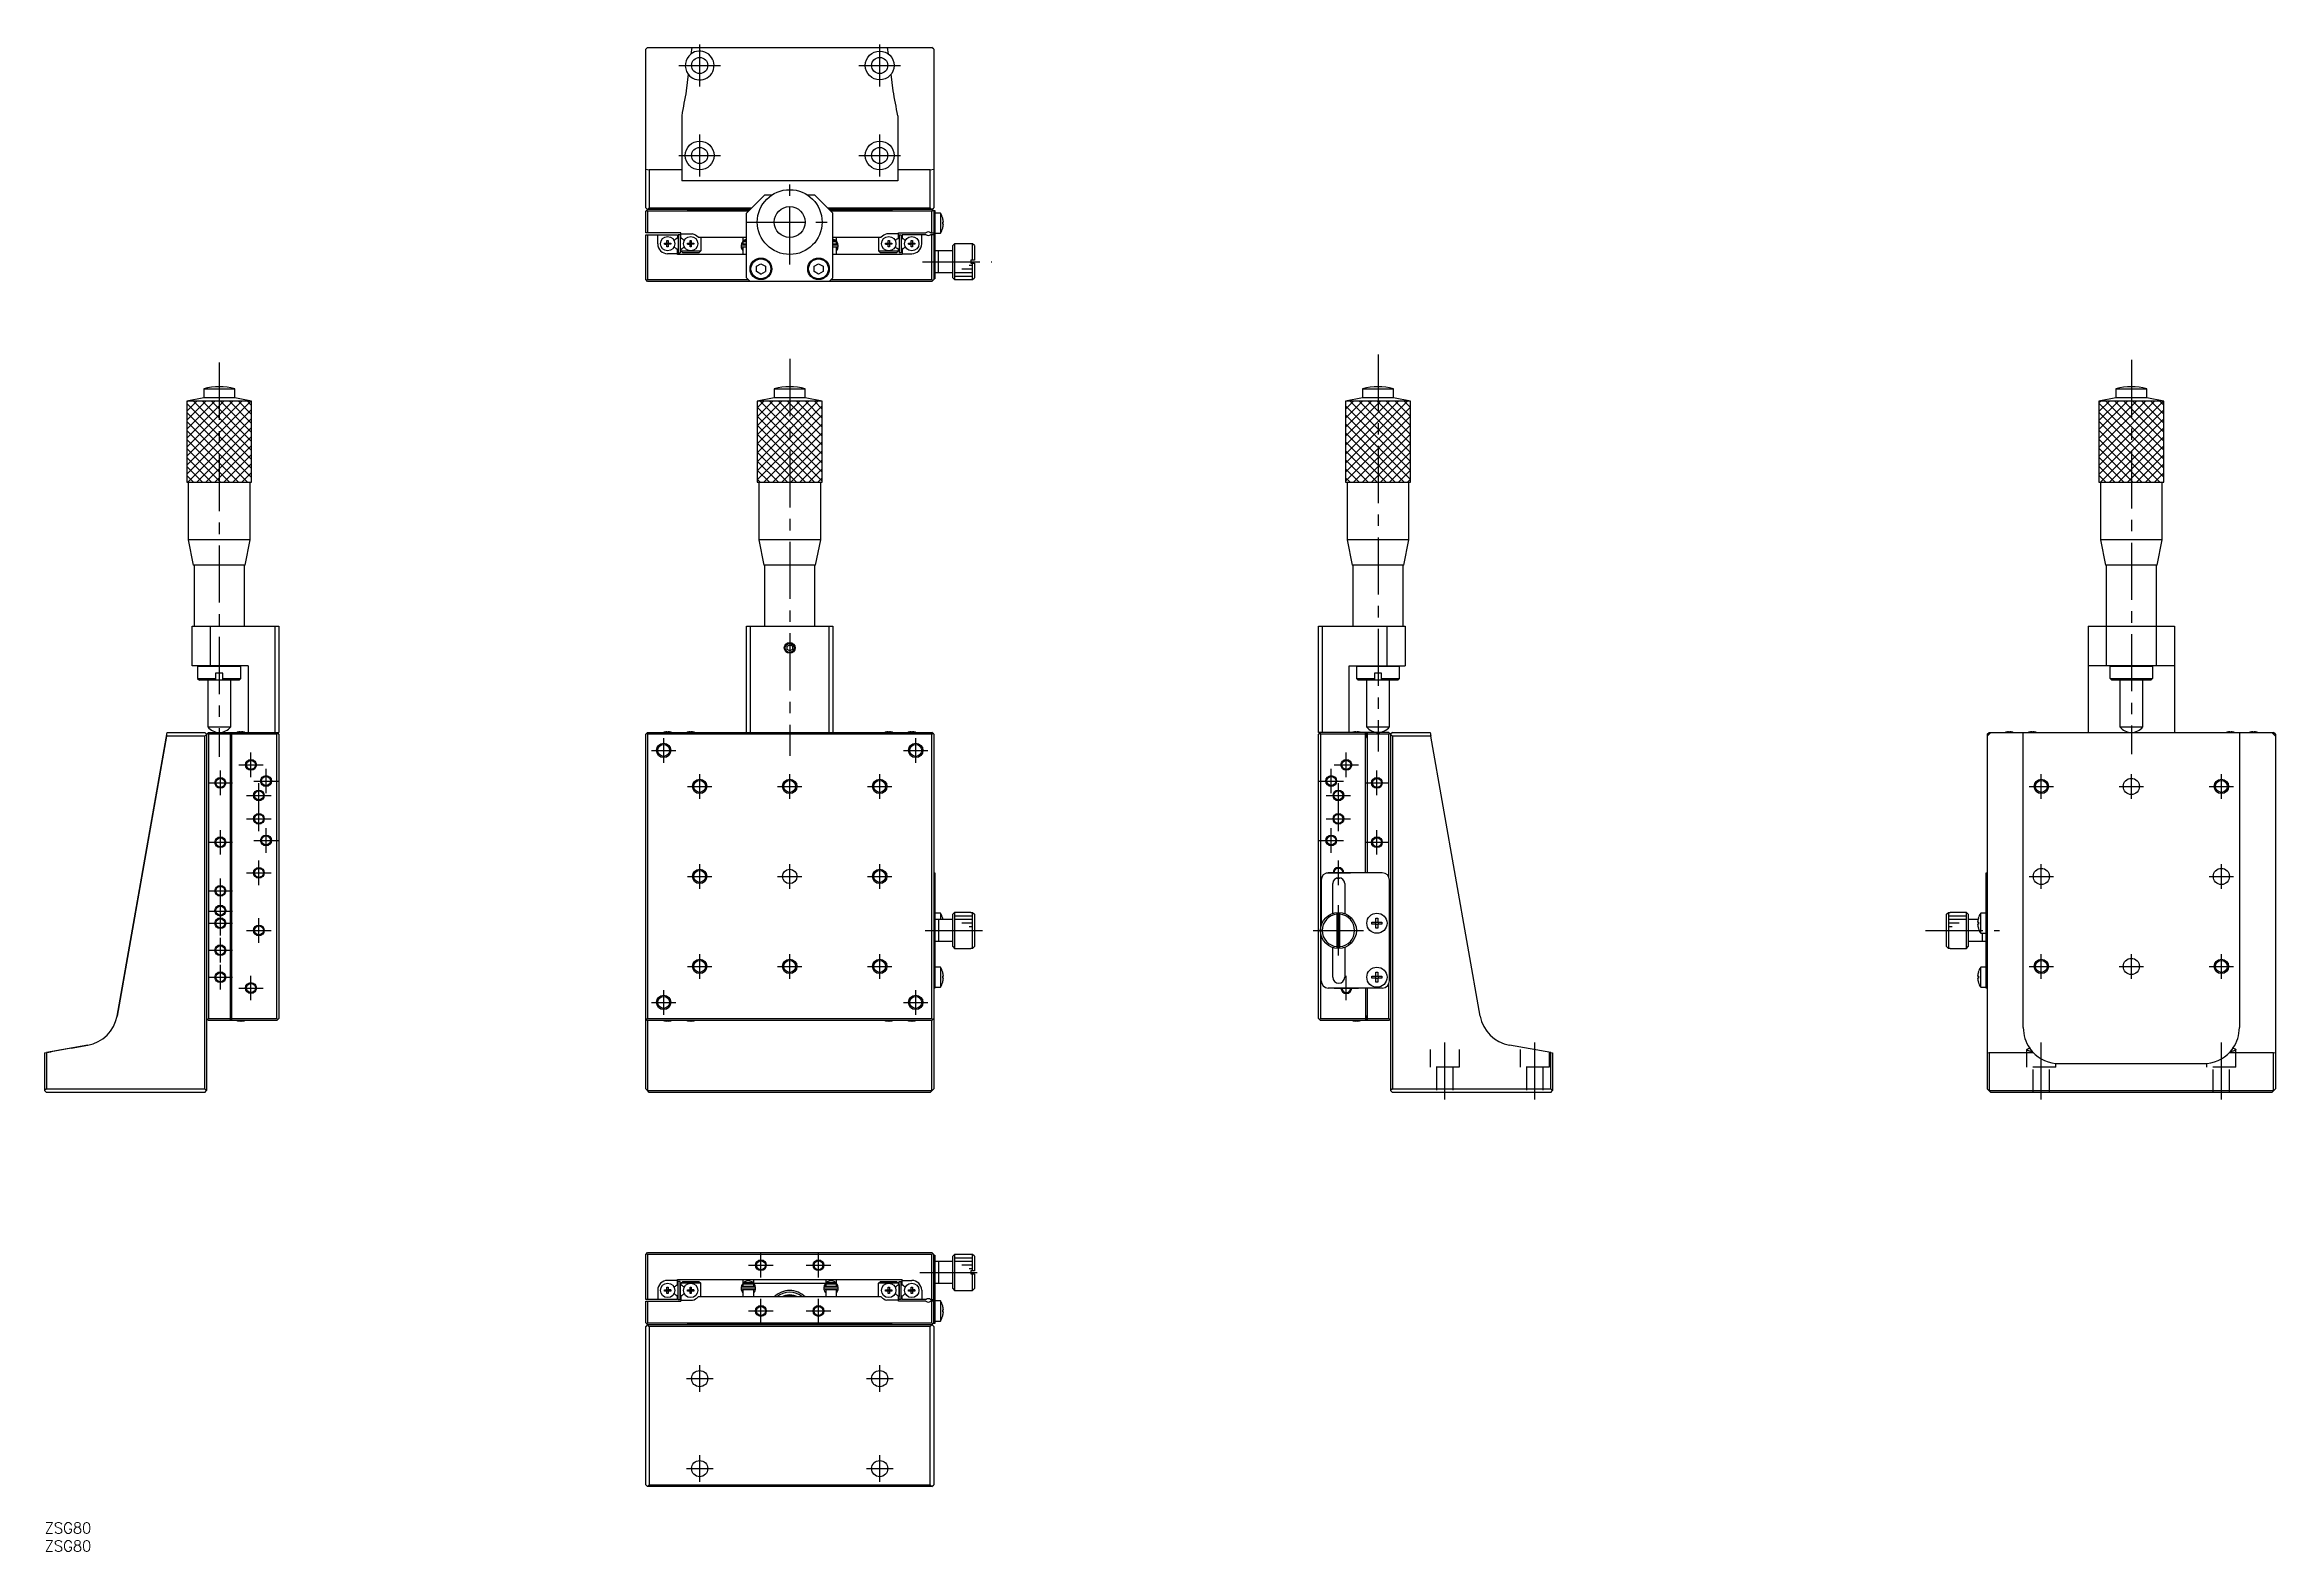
# Model space of a CAD drawing. Extents: x 0 to 620, y -8 to 411.
import ezdxf

# ---------------------------------------------------------------- set-up
doc = ezdxf.new("R2010")
doc.units = 0
doc.header["$LTSCALE"] = 0.5
doc.linetypes.add('CENTER', pattern=[50.8, 31.75, -6.35, 6.35, -6.35])
doc.linetypes.add('DASHED', pattern=[19.05, 12.7, -6.35])
for name, color, linetype in [('MSM_CENTER', 1, 'CENTER'), ('MSM_CONTINUOUS', 7, 'CONTINUOUS'), ('MSM_DASHED', 4, 'DASHED'), ('MSM_NARROW', 5, 'CONTINUOUS'), ('MSM_PART_NUMBER', 7, 'CONTINUOUS')]:
    doc.layers.add(name, color=color, linetype=linetype)
doc.styles.get("Standard").update_dxf_attribs({"font": 'txt.shx', "height": 3, "bigfont": 'bigfont.shx'})

# ---------------------------------------------------------------- blocks, each defined once
blk = doc.blocks.new('*U2')
at = {"layer": 'MSM_PART_NUMBER'}
blk.add_text('ZSG80', height=3, dxfattribs=at).set_placement((0, -3))
blk = doc.blocks.new('*U3')
at = {"layer": 'MSM_PART_NUMBER'}
blk.add_text('ZSG80', height=3, dxfattribs=at).set_placement((0, -8))

msp = doc.modelspace()

# ---------------------------------------------------------------- linework, layer by layer
at = {"layer": 'MSM_CENTER'}
for p, q in [((181.922939, 398.983514), (181.922939, 410.5835)), ((231.922947, 398.983506), (231.922947, 410.583506)), ((176.122946, 404.783507), (187.722932, 404.783507)), ((226.122947, 404.783506), (237.722947, 404.783506)), ((181.92296, 373.983889), (181.92296, 385.583856)), ((231.922955, 373.983724), (231.922955, 385.583704)), ((176.122976, 379.783873), (187.722944, 379.783873)), ((226.122964, 379.783714), (237.722945, 379.783714)), ((206.922947, 349.483506), (206.922947, 373.083506)), ((195.122947, 361.283506), (218.722947, 361.283506)), ((243.822947, 350.283506), (263.072947, 350.283506)), ((48.5, 322.250469), (48.5, 212.750469)), ((206.922947, 323.250469), (206.922947, 213.000469)), ((370.305297, 324.500469), (370.305297, 214.250469)), ((579.519684, 323.000469), (579.519684, 213.500469)), ((171.922947, 211.100469), (171.922947, 217.900469)), ((241.922947, 211.100469), (241.922947, 217.900469)), ((57.3, 207.100469), (57.3, 213.900469)), ((168.522947, 214.500469), (175.322947, 214.500469)), ((238.522947, 214.500469), (245.322947, 214.500469)), ((361.505297, 207.100469), (361.505297, 213.900469)), ((45.4, 205.500469), (52.2, 205.500469)), ((48.8, 202.100469), (48.8, 208.900469)), ((53.9, 210.500469), (60.7, 210.500469)), ((58.1, 206.000469), (64.9, 206.000469)), ((59.5, 192.100469), (59.5, 205.400469)), ((61.5, 202.600469), (61.5, 209.400469)), ((178.522947, 204.500469), (185.322947, 204.500469)), ((181.922947, 201.100469), (181.922947, 207.900469)), ((203.522947, 204.500469), (210.322947, 204.500469)), ((206.922947, 201.100469), (206.922947, 207.900469)), ((228.522947, 204.500469), (235.322947, 204.500469)), ((231.922947, 201.100469), (231.922947, 207.900469)), ((353.905297, 206.000469), (360.705297, 206.000469)), ((357.305297, 202.600469), (357.305297, 209.400469)), ((358.105297, 210.500469), (364.905297, 210.500469)), ((359.305297, 192.100469), (359.305297, 205.400469)), ((366.605297, 205.500469), (373.405297, 205.500469)), ((370.005297, 202.100469), (370.005297, 208.900469)), ((551.119684, 204.500469), (557.919684, 204.500469)), ((554.519684, 201.100469), (554.519684, 207.900469)), ((576.119684, 204.500469), (582.919684, 204.500469)), ((579.519684, 201.100469), (579.519684, 207.900469)), ((601.119684, 204.500469), (607.919684, 204.500469)), ((604.519684, 201.100469), (604.519684, 207.900469)), ((56.1, 202.000469), (62.9, 202.000469)), ((355.905297, 202.000469), (362.705297, 202.000469)), ((48.8, 185.600469), (48.8, 192.400469)), ((56.1, 195.500469), (62.9, 195.500469)), ((61.5, 186.100469), (61.5, 192.900469)), ((355.905297, 195.500469), (362.705297, 195.500469)), ((357.305297, 186.100469), (357.305297, 192.900469)), ((370.005297, 185.600469), (370.005297, 192.400469)), ((45.4, 189.000469), (52.2, 189.000469)), ((58.1, 189.500469), (64.9, 189.500469)), ((353.905297, 189.500469), (360.705297, 189.500469)), ((366.605297, 189.000469), (373.405297, 189.000469)), ((56.1, 180.500469), (62.9, 180.500469)), ((59.5, 177.100469), (59.5, 183.900469)), ((181.922947, 176.100469), (181.922947, 182.900469)), ((206.922947, 176.100469), (206.922947, 182.900469)), ((231.922947, 176.100469), (231.922947, 182.900469)), ((355.905297, 180.500469), (362.705297, 180.500469)), ((359.305297, 177.100469), (359.305297, 183.900469)), ((554.519684, 176.100469), (554.519684, 182.900469)), ((604.519684, 176.100469), (604.519684, 182.900469)), ((45.4, 175.500469), (52.2, 175.500469)), ((48.8, 163.100469), (48.8, 178.900469)), ((178.522947, 179.500469), (185.322947, 179.500469)), ((203.522947, 179.500469), (210.322947, 179.500469)), ((228.522947, 179.500469), (235.322947, 179.500469)), ((551.119684, 179.500469), (557.919684, 179.500469)), ((601.119684, 179.500469), (607.919684, 179.500469)), ((45.4, 169.900469), (52.2, 169.900469)), ((59.5, 161.100469), (59.5, 167.900469)), ((359.305297, 157.500469), (359.305297, 171.500469)), ((45.4, 166.500469), (52.2, 166.500469)), ((48.8, 155.600469), (48.8, 162.400469)), ((56.1, 164.500469), (62.9, 164.500469)), ((244.572947, 164.500469), (262.822947, 164.500469)), ((352.305297, 164.500469), (366.305297, 164.500469)), ((522.369684, 164.500469), (542.869684, 164.500469)), ((45.4, 159.000469), (52.2, 159.000469)), ((48.8, 148.100469), (48.8, 154.900469)), ((181.922947, 151.100469), (181.922947, 157.900469)), ((206.922947, 151.100469), (206.922947, 157.900469)), ((231.922947, 151.100469), (231.922947, 157.900469)), ((554.519684, 151.100469), (554.519684, 157.900469)), ((579.519684, 151.100469), (579.519684, 157.900469)), ((604.519684, 151.100469), (604.519684, 157.900469)), ((45.4, 151.500469), (52.2, 151.500469)), ((57.3, 145.100469), (57.3, 151.900469)), ((178.522947, 154.500469), (185.322947, 154.500469)), ((203.522947, 154.500469), (210.322947, 154.500469)), ((228.522947, 154.500469), (235.322947, 154.500469)), ((361.505297, 145.100469), (361.505297, 151.900469)), ((551.119684, 154.500469), (557.919684, 154.500469)), ((576.119684, 154.500469), (582.919684, 154.500469)), ((601.119684, 154.500469), (607.919684, 154.500469)), ((53.9, 148.500469), (60.7, 148.500469)), ((168.522947, 144.500469), (175.322947, 144.500469)), ((171.922947, 141.100469), (171.922947, 147.900469)), ((238.522947, 144.500469), (245.322947, 144.500469)), ((241.922947, 141.100469), (241.922947, 147.900469)), ((358.105297, 148.500469), (364.905297, 148.500469)), ((388.805297, 133.382104), (388.805297, 117.500469)), ((413.805297, 133.382104), (413.805297, 117.500469)), ((554.519684, 117.500469), (554.519684, 135.588632)), ((604.519684, 117.500469), (604.519684, 135.588632)), ((198.922947, 68.1), (198.922947, 74.9)), ((214.922947, 68.1), (214.922947, 74.9)), ((195.522947, 71.5), (202.322947, 71.5)), ((211.522947, 71.5), (218.322947, 71.5)), ((243.072947, 69.5), (261.572947, 69.5)), ((198.922947, 55.4), (198.922947, 62.2)), ((214.922947, 55.4), (214.922947, 62.2)), ((195.522947, 58.8), (202.322947, 58.8)), ((211.522947, 58.8), (218.322947, 58.8)), ((181.922947, 36.3), (181.922947, 43.7)), ((231.922947, 36.3), (231.922947, 43.7)), ((178.222947, 40), (185.622947, 40)), ((228.222947, 40), (235.622947, 40)), ((181.922947, 11.3), (181.922947, 18.7)), ((231.922947, 11.3), (231.922947, 18.7)), ((178.222947, 15), (185.622947, 15)), ((228.222947, 15), (235.622947, 15))]:
    msp.add_line(p, q, dxfattribs=at)
at = {"layer": 'MSM_CONTINUOUS'}
for p, q in [((167.422947, 409.783506), (166.922947, 409.283506)), ((166.922947, 365.283506), (166.922947, 409.283506)), ((167.422947, 409.783506), (246.422947, 409.783506)), ((179.781518, 409.783506), (179.478302, 407.94953)), ((234.367591, 407.94953), (234.064375, 409.783506)), ((246.922947, 409.283506), (246.422947, 409.783506)), ((246.922947, 409.283506), (246.922947, 365.283506)), ((178.705949, 402.406338), (178.196924, 397.784857)), ((235.648969, 397.784857), (235.139944, 402.406338)), ((176.922947, 390.840264), (176.922947, 372.783506)), ((236.922947, 390.840264), (236.922947, 372.783506)), ((166.922947, 375.959833), (167.922947, 375.783506)), ((176.922947, 375.783506), (167.922947, 375.783506)), ((167.922947, 375.783506), (167.922947, 365.283506)), ((236.922947, 372.783506), (176.922947, 372.783506)), ((245.922947, 375.783506), (236.922947, 375.783506)), ((245.922947, 375.783506), (246.922947, 375.959833)), ((245.922947, 365.283506), (245.922947, 375.783506)), ((199.922947, 368.783506), (194.922947, 363.783506)), ((201.948009, 368.783506), (199.922947, 368.783506)), ((213.922947, 368.783506), (211.897884, 368.783506)), ((218.922947, 363.783506), (213.922947, 368.783506)), ((166.922947, 365.283506), (167.422947, 364.783506)), ((167.422947, 364.783506), (166.922947, 364.283506)), ((166.922947, 358.283506), (166.922947, 364.283506)), ((167.172947, 364.533506), (167.422947, 364.283506)), ((167.422947, 364.783506), (167.922947, 365.283506)), ((195.922947, 364.783506), (167.422947, 364.783506)), ((195.422947, 364.283506), (167.422947, 364.283506)), ((167.422947, 364.283506), (167.422947, 358.283506)), ((167.922947, 365.283506), (196.422947, 365.283506)), ((178.772947, 364.433506), (178.422947, 364.783506)), ((195.572947, 364.433506), (178.772947, 364.433506)), ((194.922947, 345.783506), (194.922947, 363.783506)), ((217.422947, 365.283506), (245.922947, 365.283506)), ((246.422947, 364.783506), (217.922947, 364.783506)), ((235.072947, 364.433506), (218.272947, 364.433506)), ((246.422947, 364.283506), (218.422947, 364.283506)), ((218.922947, 345.783506), (218.922947, 363.783506)), ((235.422947, 364.783506), (235.072947, 364.433506)), ((245.922947, 365.283506), (246.422947, 364.783506)), ((246.422947, 364.783506), (246.922947, 365.283506)), ((246.922947, 364.283506), (246.422947, 364.783506)), ((246.422947, 364.283506), (246.672947, 364.533506)), ((246.422947, 358.283506), (246.422947, 364.283506)), ((246.922947, 364.483506), (247.222947, 364.483506)), ((246.922947, 364.483506), (246.922947, 345.283506)), ((247.222947, 364.483506), (247.222947, 345.483506)), ((248.76541, 363.783506), (247.222947, 363.783506)), ((248.76541, 363.783506), (248.76541, 358.183506)), ((249.416151, 362.382645), (249.42232, 362.385654)), ((249.416151, 360.723506), (249.416151, 361.243506)), ((249.416151, 361.243506), (249.609408, 361.243506)), ((249.609408, 360.723506), (249.416151, 360.723506)), ((249.42232, 359.581358), (249.416151, 359.584367)), ((176.722947, 358.283506), (166.922947, 358.283506)), ((166.922947, 345.283506), (166.922947, 357.783506)), ((166.922947, 357.783506), (175.722947, 357.783506)), ((167.422947, 357.783506), (167.422947, 345.283506)), ((170.272947, 355.233506), (170.272947, 357.783506)), ((172.136585, 355.463506), (172.842947, 355.463506)), ((172.136585, 355.103506), (172.136585, 355.463506)), ((172.136585, 355.103506), (172.842947, 355.103506)), ((172.842947, 356.169867), (173.202947, 356.169867)), ((172.842947, 355.463506), (172.842947, 356.169867)), ((172.853319, 355.453134), (172.842947, 355.463506)), ((172.853319, 355.113878), (172.842947, 355.103506)), ((172.842947, 354.397144), (172.842947, 355.103506)), ((173.202947, 354.397144), (172.842947, 354.397144)), ((172.853319, 355.453134), (173.192575, 355.453134)), ((172.853319, 355.113878), (172.853319, 355.453134)), ((173.192575, 355.113878), (172.853319, 355.113878)), ((173.192575, 355.453134), (173.202947, 355.463506)), ((173.192575, 355.453134), (173.192575, 355.113878)), ((173.192575, 355.113878), (173.202947, 355.103506)), ((173.202947, 356.169867), (173.202947, 355.463506)), ((173.202947, 355.463506), (173.909308, 355.463506)), ((173.202947, 355.103506), (173.202947, 354.397144)), ((173.909308, 355.103506), (173.202947, 355.103506)), ((173.909308, 355.463506), (173.909308, 355.103506)), ((175.722947, 356.827918), (175.429197, 356.658321)), ((175.429197, 353.908691), (175.722947, 353.739094)), ((175.722947, 357.783506), (175.722947, 356.827918)), ((175.722947, 352.283506), (175.722947, 353.739094)), ((175.922947, 357.783506), (175.922947, 352.783506)), ((176.522947, 357.783506), (175.922947, 357.783506)), ((176.522947, 357.783506), (176.522947, 352.783506)), ((176.722947, 356.827918), (176.722947, 358.283506)), ((176.722947, 357.983506), (179.944962, 357.983506)), ((177.016697, 356.658321), (176.722947, 356.827918)), ((176.722947, 353.739094), (177.016697, 353.908691)), ((176.722947, 353.283506), (176.722947, 353.739094)), ((176.722947, 353.283506), (182.222947, 353.283506)), ((177.222947, 352.783506), (176.722947, 353.283506)), ((178.536585, 355.463506), (179.242947, 355.463506)), ((178.536585, 355.103506), (178.536585, 355.463506)), ((178.536585, 355.103506), (179.242947, 355.103506)), ((179.242947, 356.169867), (179.602947, 356.169867)), ((179.242947, 355.463506), (179.242947, 356.169867)), ((179.253319, 355.453134), (179.242947, 355.463506)), ((179.253319, 355.113878), (179.242947, 355.103506)), ((179.242947, 354.397144), (179.242947, 355.103506)), ((179.602947, 354.397144), (179.242947, 354.397144)), ((179.253319, 355.453134), (179.592575, 355.453134)), ((179.253319, 355.113878), (179.253319, 355.453134)), ((179.592575, 355.113878), (179.253319, 355.113878)), ((179.592575, 355.453134), (179.602947, 355.463506)), ((179.592575, 355.453134), (179.592575, 355.113878)), ((179.592575, 355.113878), (179.602947, 355.103506)), ((179.602947, 356.169867), (179.602947, 355.463506)), ((179.602947, 355.463506), (180.309308, 355.463506)), ((179.602947, 355.103506), (179.602947, 354.397144)), ((180.309308, 355.103506), (179.602947, 355.103506)), ((180.309308, 355.463506), (180.309308, 355.103506)), ((181.502009, 357.083506), (194.922947, 357.083506)), ((182.222947, 353.283506), (181.722947, 352.783506)), ((182.222947, 357.083506), (182.222947, 353.283506)), ((193.5756, 353.925041), (193.575969, 353.923887)), ((193.575969, 353.923887), (193.576716, 353.921571)), ((193.576716, 353.921571), (193.577106, 353.920373)), ((193.577106, 353.920373), (193.577641, 353.91874)), ((193.577641, 353.91874), (193.577951, 353.917799)), ((193.577951, 353.917799), (193.578444, 353.916314)), ((193.578444, 353.916314), (193.578755, 353.915382)), ((193.578755, 353.915382), (193.579471, 353.913252)), ((193.579471, 353.913252), (193.59721, 353.866262)), ((193.597274, 353.869846), (193.596914, 353.867694)), ((193.596914, 353.867694), (193.59769, 353.868012)), ((193.59721, 353.866262), (193.596914, 353.867694)), ((193.598227, 353.866519), (193.611184, 353.836263)), ((194.922947, 354.863), (193.667318, 354.863)), ((193.667318, 354.413), (194.922947, 354.413)), ((193.932484, 354.283492), (193.907699, 354.412982)), ((193.922947, 357.083506), (193.922947, 355.936896)), ((193.922947, 355.936148), (193.922947, 355.936046)), ((194.922947, 355.783506), (193.922947, 355.783506)), ((193.922947, 355.783506), (193.922947, 355.283506)), ((193.922947, 355.283506), (194.922947, 355.283506)), ((194.922947, 354.283506), (193.922947, 354.283506)), ((193.922947, 354.283506), (193.922947, 352.283506)), ((193.95705, 355.083506), (194.422947, 355.083506)), ((193.977263, 355.783506), (194.506432, 356.283506)), ((194.03217, 354.283547), (194.266869, 354.413)), ((194.422947, 355.283506), (194.422947, 354.863)), ((194.422947, 354.413), (194.422947, 354.283506)), ((194.506432, 356.283506), (194.922947, 356.283506)), ((218.922947, 357.083506), (232.343884, 357.083506)), ((218.922947, 356.283506), (219.339462, 356.283506)), ((219.922947, 355.783506), (218.922947, 355.783506)), ((218.922947, 355.283506), (219.922947, 355.283506)), ((220.179634, 354.853772), (218.922947, 354.853772)), ((218.922947, 354.403772), (220.179634, 354.403772)), ((219.922947, 354.283506), (218.922947, 354.283506)), ((219.339462, 356.283506), (219.86863, 355.783506)), ((219.422947, 354.853772), (219.422947, 355.283506)), ((219.422947, 355.083506), (219.887493, 355.083506)), ((219.422947, 354.283506), (219.422947, 354.403772)), ((219.580082, 354.403772), (219.8088, 354.283514)), ((219.810368, 355.283543), (219.939239, 354.853823)), ((220.244965, 353.848368), (219.922935, 353.956729)), ((219.922947, 355.92889), (219.922947, 357.083506)), ((219.922947, 355.283506), (219.922947, 355.783506)), ((219.922947, 352.283506), (219.922947, 354.283506)), ((219.93654, 353.960251), (219.922947, 353.967137)), ((219.923116, 353.329152), (220.248814, 353.857506)), ((219.950772, 353.953264), (219.93654, 353.960251)), ((219.965556, 353.946221), (219.950772, 353.953264)), ((219.980804, 353.939163), (219.965556, 353.946221)), ((219.996422, 353.932134), (219.980804, 353.939163)), ((220.012317, 353.925175), (219.996422, 353.932134)), ((220.028392, 353.918329), (220.012317, 353.925175)), ((220.044551, 353.911637), (220.028392, 353.918329)), ((220.060695, 353.905139), (220.044551, 353.911637)), ((220.076727, 353.898876), (220.060695, 353.905139)), ((220.09255, 353.892884), (220.076727, 353.898876)), ((220.108068, 353.8872), (220.09255, 353.892884)), ((220.123188, 353.881859), (220.108068, 353.8872)), ((220.137817, 353.876892), (220.123188, 353.881859)), ((220.151869, 353.87233), (220.137817, 353.876892)), ((220.165257, 353.8682), (220.151869, 353.87233)), ((220.1779, 353.864528), (220.165257, 353.8682)), ((220.189723, 353.861334), (220.1779, 353.864528)), ((220.200654, 353.85864), (220.189723, 353.861334)), ((220.210626, 353.85646), (220.200654, 353.85864)), ((220.21958, 353.854809), (220.210626, 353.85646)), ((220.227461, 353.853696), (220.21958, 353.854809)), ((220.234221, 353.853128), (220.227461, 353.853696)), ((220.230533, 353.815177), (220.245113, 353.848728)), ((220.239821, 353.853108), (220.234221, 353.853128)), ((220.244225, 353.853637), (220.239821, 353.853108)), ((220.247407, 353.854711), (220.244225, 353.853637)), ((220.245113, 353.848728), (220.403167, 354.600131)), ((220.249349, 353.856324), (220.247407, 353.854711)), ((220.248484, 354.412527), (220.247706, 354.414359)), ((220.261611, 354.379226), (220.248484, 354.412527)), ((220.250037, 353.858465), (220.249349, 353.856324)), ((220.249741, 353.857034), (220.262078, 353.888621)), ((220.273057, 354.345323), (220.261611, 354.379226)), ((220.262078, 353.888621), (220.273464, 353.922553)), ((220.282794, 354.310901), (220.273057, 354.345323)), ((220.273464, 353.922553), (220.283139, 353.957002)), ((220.2908, 354.276044), (220.282794, 354.310901)), ((220.283139, 353.957002), (220.29108, 353.991881)), ((220.297055, 354.240837), (220.2908, 354.276044)), ((220.29108, 353.991881), (220.297267, 354.027105)), ((220.301545, 354.205367), (220.297055, 354.240837)), ((220.297267, 354.027105), (220.301686, 354.062588)), ((220.304257, 354.16972), (220.301545, 354.205367)), ((220.301686, 354.062588), (220.304328, 354.098243)), ((220.305185, 354.133983), (220.304257, 354.16972)), ((220.304328, 354.098243), (220.305185, 354.133983)), ((231.622947, 357.083506), (231.622947, 353.283506)), ((231.622947, 353.283506), (237.122947, 353.283506)), ((232.122947, 352.783506), (231.622947, 353.283506)), ((233.536585, 355.463506), (234.242947, 355.463506)), ((233.536585, 355.103506), (233.536585, 355.463506)), ((233.536585, 355.103506), (234.242947, 355.103506)), ((237.122947, 357.983506), (233.900931, 357.983506)), ((234.242947, 356.169867), (234.602947, 356.169867)), ((234.242947, 355.463506), (234.242947, 356.169867)), ((234.253319, 355.453134), (234.242947, 355.463506)), ((234.253319, 355.113878), (234.242947, 355.103506)), ((234.242947, 354.397144), (234.242947, 355.103506)), ((234.602947, 354.397144), (234.242947, 354.397144)), ((234.253319, 355.453134), (234.592575, 355.453134)), ((234.253319, 355.113878), (234.253319, 355.453134)), ((234.592575, 355.113878), (234.253319, 355.113878)), ((234.592575, 355.453134), (234.602947, 355.463506)), ((234.592575, 355.453134), (234.592575, 355.113878)), ((234.592575, 355.113878), (234.602947, 355.103506)), ((234.602947, 356.169867), (234.602947, 355.463506)), ((234.602947, 355.463506), (235.309308, 355.463506)), ((234.602947, 355.103506), (234.602947, 354.397144)), ((235.309308, 355.103506), (234.602947, 355.103506)), ((235.309308, 355.463506), (235.309308, 355.103506)), ((237.122947, 353.283506), (236.622947, 352.783506)), ((236.829197, 356.658321), (237.122947, 356.827918)), ((237.122947, 353.739094), (236.829197, 353.908691)), ((237.122947, 358.283506), (244.761509, 358.283506)), ((237.122947, 356.827918), (237.122947, 358.283506)), ((237.122947, 353.283506), (237.122947, 353.739094)), ((237.322947, 357.783506), (237.322947, 352.783506)), ((237.322947, 357.783506), (237.922947, 357.783506)), ((237.922947, 357.783506), (237.922947, 352.783506)), ((238.122947, 357.783506), (238.122947, 356.827918)), ((244.822947, 357.783506), (238.122947, 357.783506)), ((238.122947, 356.827918), (238.416697, 356.658321)), ((238.416697, 353.908691), (238.122947, 353.739094)), ((238.122947, 353.739094), (238.122947, 352.283506)), ((239.936585, 355.463506), (240.642947, 355.463506)), ((239.936585, 355.103506), (239.936585, 355.463506)), ((239.936585, 355.103506), (240.642947, 355.103506)), ((240.642947, 356.169867), (241.002947, 356.169867)), ((240.642947, 355.463506), (240.642947, 356.169867)), ((240.653319, 355.453134), (240.642947, 355.463506)), ((240.653319, 355.113878), (240.642947, 355.103506)), ((240.642947, 354.397144), (240.642947, 355.103506)), ((241.002947, 354.397144), (240.642947, 354.397144)), ((240.653319, 355.453134), (240.992575, 355.453134)), ((240.653319, 355.113878), (240.653319, 355.453134)), ((240.992575, 355.113878), (240.653319, 355.113878)), ((240.992575, 355.453134), (241.002947, 355.463506)), ((240.992575, 355.453134), (240.992575, 355.113878)), ((240.992575, 355.113878), (241.002947, 355.103506)), ((241.002947, 356.169867), (241.002947, 355.463506)), ((241.002947, 355.463506), (241.709308, 355.463506)), ((241.002947, 355.103506), (241.002947, 354.397144)), ((241.709308, 355.103506), (241.002947, 355.103506)), ((241.709308, 355.463506), (241.709308, 355.103506)), ((243.572947, 355.233506), (243.572947, 357.783506)), ((246.922947, 357.783506), (246.022947, 357.783506)), ((246.084384, 358.283506), (246.922947, 358.283506)), ((246.422947, 345.283506), (246.422947, 357.783506)), ((247.222947, 358.183506), (248.76541, 358.183506)), ((252.222947, 353.283506), (247.222947, 353.283506)), ((248.222947, 347.283506), (248.222947, 353.283506)), ((252.722947, 355.283506), (252.222947, 354.783506)), ((252.222947, 345.783506), (252.222947, 354.783506)), ((252.722947, 355.283506), (252.722947, 345.283506)), ((257.722947, 355.283506), (252.722947, 355.283506)), ((257.722947, 350.683506), (257.722947, 355.283506)), ((258.222947, 354.783506), (257.722947, 355.283506)), ((258.222947, 354.783506), (258.222947, 350.683506)), ((175.722947, 352.483506), (173.022947, 352.483506)), ((194.922947, 352.283506), (175.722947, 352.283506)), ((175.922947, 352.783506), (176.522947, 352.783506)), ((181.722947, 352.783506), (177.222947, 352.783506)), ((197.672947, 349.005194), (198.922947, 349.726882)), ((197.672947, 347.561818), (197.672947, 349.005194)), ((198.922947, 346.84013), (197.672947, 347.561818)), ((198.922947, 349.726882), (200.172947, 349.005194)), ((198.922947, 346.84013), (200.172947, 347.561818)), ((200.172947, 349.005194), (200.172947, 347.561818)), ((213.672947, 349.005194), (214.922947, 349.726882)), ((213.672947, 347.561818), (213.672947, 349.005194)), ((214.922947, 346.84013), (213.672947, 347.561818)), ((214.922947, 349.726882), (216.172947, 349.005194)), ((216.172947, 347.561818), (214.922947, 346.84013)), ((216.172947, 349.005194), (216.172947, 347.561818)), ((238.122947, 352.283506), (218.922947, 352.283506)), ((236.622947, 352.783506), (232.122947, 352.783506)), ((237.922947, 352.783506), (237.322947, 352.783506)), ((238.122947, 352.483506), (240.822947, 352.483506)), ((247.222947, 347.283506), (252.222947, 347.283506)), ((258.222947, 350.683506), (257.222947, 350.683506)), ((257.222947, 350.683506), (257.222947, 349.883506)), ((257.222947, 349.883506), (258.222947, 349.883506)), ((257.722947, 345.283506), (257.722947, 349.883506)), ((258.222947, 349.883506), (258.222947, 345.783506)), ((167.422947, 344.783506), (166.922947, 345.283506)), ((167.422947, 345.283506), (167.172947, 345.033506)), ((167.422947, 345.283506), (195.422947, 345.283506)), ((246.422947, 344.783506), (167.422947, 344.783506)), ((194.922947, 345.783506), (195.922947, 344.783506)), ((217.922947, 344.783506), (218.922947, 345.783506)), ((218.422947, 345.283506), (246.422947, 345.283506)), ((246.672947, 345.033506), (246.422947, 345.283506)), ((246.422947, 344.783506), (246.922947, 345.283506)), ((247.222947, 345.483506), (246.922947, 345.483506)), ((252.222947, 345.783506), (252.722947, 345.283506)), ((252.722947, 345.283506), (257.722947, 345.283506)), ((257.722947, 345.283506), (258.222947, 345.783506)), ((44.2, 312.500469), (39.5, 311.500469)), ((57.5, 311.500469), (39.5, 311.500469)), ((39.5, 311.500469), (39.5, 289.000469)), ((44.2, 315.000469), (52.8, 315.000469)), ((44.2, 315.000469), (44.2, 312.500469)), ((52.8, 312.500469), (44.2, 312.500469)), ((52.8, 312.500469), (52.8, 315.000469)), ((57.5, 311.500469), (52.8, 312.500469)), ((57.5, 289.000469), (57.5, 311.500469)), ((202.622947, 312.500469), (197.922947, 311.500469)), ((215.922947, 311.500469), (197.922947, 311.500469)), ((197.922947, 311.500469), (197.922947, 289.000469)), ((202.622947, 315.000469), (211.222947, 315.000469)), ((202.622947, 315.000469), (202.622947, 312.500469)), ((211.222947, 312.500469), (202.622947, 312.500469)), ((211.222947, 312.500469), (211.222947, 315.000469)), ((215.922947, 311.500469), (211.222947, 312.500469)), ((215.922947, 289.000469), (215.922947, 311.500469)), ((366.005297, 312.500469), (361.305297, 311.500469)), ((379.305297, 311.500469), (361.305297, 311.500469)), ((361.305297, 311.500469), (361.305297, 289.000469)), ((366.005297, 315.000469), (374.605297, 315.000469)), ((366.005297, 315.000469), (366.005297, 312.500469)), ((374.605297, 312.500469), (366.005297, 312.500469)), ((374.605297, 312.500469), (374.605297, 315.000469)), ((379.305297, 311.500469), (374.605297, 312.500469)), ((379.305297, 289.000469), (379.305297, 311.500469)), ((575.219684, 312.500469), (570.519684, 311.500469)), ((588.519684, 311.500469), (570.519684, 311.500469)), ((570.519684, 311.500469), (570.519684, 289.000469)), ((575.219684, 315.000469), (583.819684, 315.000469)), ((575.219684, 315.000469), (575.219684, 312.500469)), ((583.819684, 312.500469), (575.219684, 312.500469)), ((583.819684, 312.500469), (583.819684, 315.000469)), ((588.519684, 311.500469), (583.819684, 312.500469)), ((588.519684, 289.000469), (588.519684, 311.500469)), ((39.5, 289.000469), (57.5, 289.000469)), ((39.9, 289.000469), (39.9, 273.000469)), ((57.1, 273.000469), (57.1, 289.000469)), ((197.922947, 289.000469), (215.922947, 289.000469)), ((198.322947, 289.000469), (198.322947, 273.000469)), ((215.522947, 273.000469), (215.522947, 289.000469)), ((361.305297, 289.000469), (379.305297, 289.000469)), ((361.705297, 289.000469), (361.705297, 273.000469)), ((378.905297, 273.000469), (378.905297, 289.000469)), ((570.519684, 289.000469), (588.519684, 289.000469)), ((570.919684, 289.000469), (570.919684, 273.000469)), ((588.119684, 273.000469), (588.119684, 289.000469)), ((57.1, 273.000469), (39.9, 273.000469)), ((39.9, 273.000469), (41.3, 266.000469)), ((55.7, 266.000469), (57.1, 273.000469)), ((215.522947, 273.000469), (198.322947, 273.000469)), ((198.322947, 273.000469), (199.722947, 266.000469)), ((214.122947, 266.000469), (215.522947, 273.000469)), ((378.905297, 273.000469), (361.705297, 273.000469)), ((361.705297, 273.000469), (363.105297, 266.000469)), ((377.505297, 266.000469), (378.905297, 273.000469)), ((588.119684, 273.000469), (570.919684, 273.000469)), ((570.919684, 273.000469), (572.319684, 266.000469)), ((586.719684, 266.000469), (588.119684, 273.000469)), ((55.7, 266.000469), (41.3, 266.000469)), ((41.5, 266.000469), (41.5, 249.000469)), ((55.5, 249.000469), (55.5, 266.000469)), ((214.122947, 266.000469), (199.722947, 266.000469)), ((199.922947, 266.000469), (199.922947, 249.000469)), ((213.922947, 249.000469), (213.922947, 266.000469)), ((377.505297, 266.000469), (363.105297, 266.000469)), ((363.305297, 266.000469), (363.305297, 249.000469)), ((377.305297, 249.000469), (377.305297, 266.000469)), ((586.719684, 266.000469), (572.319684, 266.000469)), ((572.519684, 266.000469), (572.519684, 238.000469)), ((586.519684, 238.000469), (586.519684, 266.000469)), ((41, 238.000469), (41, 249.000469)), ((41, 249.000469), (65, 249.000469)), ((46, 249.000469), (46, 238.000469)), ((64, 219.500469), (64, 249.000469)), ((65, 249.000469), (65, 219.500469)), ((194.922947, 249.000469), (218.922947, 249.000469)), ((194.922947, 219.500469), (194.922947, 249.000469)), ((195.922947, 249.000469), (195.922947, 219.500469)), ((217.922947, 219.500469), (217.922947, 249.000469)), ((218.922947, 249.000469), (218.922947, 219.500469)), ((353.805297, 219.500469), (353.805297, 249.000469)), ((353.805297, 249.000469), (377.805297, 249.000469)), ((354.805297, 249.000469), (354.805297, 219.500469)), ((372.805297, 238.000469), (372.805297, 249.000469)), ((377.805297, 249.000469), (377.805297, 238.000469)), ((567.519684, 249.000469), (591.519684, 249.000469)), ((567.519684, 249.000469), (567.519684, 219.500469)), ((591.519684, 249.000469), (591.519684, 219.500469)), ((206.172947, 243.433481), (206.922947, 243.866494)), ((206.172947, 242.567456), (206.172947, 243.433481)), ((206.922947, 242.134443), (206.172947, 242.567456)), ((207.672947, 243.433481), (206.922947, 243.866494)), ((207.672947, 242.567456), (206.922947, 242.134443)), ((207.672947, 243.433481), (207.672947, 242.567456)), ((56.5, 238.000469), (41, 238.000469)), ((42.7, 238.000469), (42.5, 237.800469)), ((54.5, 237.800469), (42.5, 237.800469)), ((42.5, 237.800469), (42.5, 234.500469)), ((49.5, 236.000469), (47.5, 236.000469)), ((47.5, 236.000469), (47.5, 234.000469)), ((49.5, 234.000469), (49.5, 236.000469)), ((54.5, 237.800469), (54.3, 238.000469)), ((54.5, 234.500469), (54.5, 237.800469)), ((56.5, 238.000469), (56.5, 219.500469)), ((362.305297, 238.000469), (377.805297, 238.000469)), ((362.305297, 219.500469), (362.305297, 238.000469)), ((364.505297, 238.000469), (364.305297, 237.800469)), ((376.305297, 237.800469), (364.305297, 237.800469)), ((364.305297, 237.800469), (364.305297, 234.500469)), ((371.305297, 236.000469), (369.305297, 236.000469)), ((369.305297, 236.000469), (369.305297, 234.000469)), ((371.305297, 234.000469), (371.305297, 236.000469)), ((376.305297, 237.800469), (376.105297, 238.000469)), ((376.305297, 234.500469), (376.305297, 237.800469)), ((591.519684, 238.000469), (567.519684, 238.000469)), ((573.719684, 238.000469), (573.519684, 237.800469)), ((585.519684, 237.800469), (573.519684, 237.800469)), ((573.519684, 237.800469), (573.519684, 236.000469)), ((573.603605, 236.000469), (573.519684, 236.000469)), ((573.603605, 234.500469), (573.603605, 236.000469)), ((585.519684, 237.800469), (585.319684, 238.000469)), ((585.519684, 236.000469), (585.435764, 236.000469)), ((585.435764, 236.000469), (585.435764, 234.500469)), ((585.519684, 236.000469), (585.519684, 237.800469)), ((42.5, 234.500469), (47.5, 234.500469)), ((42.5, 234.500469), (43, 234.000469)), ((54, 234.000469), (43, 234.000469)), ((45.325, 234.000469), (45.325, 221.067648)), ((49.5, 234.500469), (54.5, 234.500469)), ((51.675, 221.067648), (51.675, 234.000469)), ((54, 234.000469), (54.5, 234.500469)), ((364.305297, 234.500469), (369.305297, 234.500469)), ((364.305297, 234.500469), (364.805297, 234.000469)), ((375.805297, 234.000469), (364.805297, 234.000469)), ((367.130297, 234.000469), (367.130297, 221.067648)), ((371.305297, 234.500469), (376.305297, 234.500469)), ((373.480297, 221.067648), (373.480297, 234.000469)), ((375.805297, 234.000469), (376.305297, 234.500469)), ((573.603605, 234.500469), (585.435764, 234.500469)), ((574.111358, 234.000469), (573.603605, 234.500469)), ((584.928011, 234.000469), (574.111358, 234.000469)), ((576.344684, 234.000469), (576.344684, 221.067648)), ((582.694684, 221.067648), (582.694684, 234.000469)), ((585.435764, 234.500469), (584.928011, 234.000469)), ((20.110244, 140.72775), (34, 219.500469)), ((33.823673, 218.500469), (20.110244, 140.72775)), ((33.823673, 218.500469), (34, 219.500469)), ((44.5, 218.500469), (33.823673, 218.500469)), ((34, 219.500469), (44.5, 219.500469)), ((45, 219.000469), (44.5, 219.500469)), ((44.5, 218.500469), (45.5, 219.500469)), ((44.5, 120.500469), (44.5, 218.500469)), ((45, 219.000469), (45, 120.000469)), ((45.25, 219.250469), (45.5, 219.000469)), ((45.325, 221.067648), (51.675, 221.067648)), ((45.5, 219.500469), (65, 219.500469)), ((45.5, 219.000469), (45.5, 140.000469)), ((51.5, 219.000469), (45.5, 219.000469)), ((51.5, 219.500469), (51.5, 139.500469)), ((51.8, 219.500469), (51.8, 218.100469)), ((52, 218.100469), (51.8, 218.100469)), ((52, 139.500469), (52, 219.500469)), ((64.5, 219.000469), (52, 219.000469)), ((53.613639, 219.56999), (53.611384, 219.574613)), ((54.32, 219.56999), (54.32, 219.690328)), ((54.68, 219.56999), (54.32, 219.56999)), ((54.68, 219.690328), (54.68, 219.56999)), ((55.388616, 219.574613), (55.386362, 219.56999)), ((64.5, 219.500469), (65, 219.000469)), ((64.75, 219.250469), (64.5, 219.000469)), ((64.5, 140.000469), (64.5, 219.000469)), ((65, 219.000469), (65, 140.000469)), ((166.922947, 219.000469), (167.422947, 219.500469)), ((166.922947, 120.500469), (166.922947, 219.000469)), ((167.422947, 219.000469), (167.172947, 219.250469)), ((167.422947, 219.500469), (246.422947, 219.500469)), ((167.422947, 219.000469), (167.422947, 140.000469)), ((246.422947, 219.000469), (167.422947, 219.000469)), ((172.136585, 219.56999), (172.134331, 219.574613)), ((172.842947, 219.56999), (172.842947, 219.690328)), ((173.202947, 219.56999), (172.842947, 219.56999)), ((173.202947, 219.690328), (173.202947, 219.56999)), ((173.911563, 219.574613), (173.909308, 219.56999)), ((178.536585, 219.56999), (178.534331, 219.574613)), ((179.242947, 219.56999), (179.242947, 219.690328)), ((179.602947, 219.56999), (179.242947, 219.56999)), ((179.602947, 219.690328), (179.602947, 219.56999)), ((180.311563, 219.574613), (180.309308, 219.56999)), ((233.536585, 219.56999), (233.534331, 219.574613)), ((234.242947, 219.56999), (234.242947, 219.690328)), ((234.602947, 219.56999), (234.242947, 219.56999)), ((234.602947, 219.690328), (234.602947, 219.56999)), ((235.311563, 219.574613), (235.309308, 219.56999)), ((239.936585, 219.56999), (239.934331, 219.574613)), ((240.642947, 219.56999), (240.642947, 219.690328)), ((241.002947, 219.56999), (240.642947, 219.56999)), ((241.002947, 219.690328), (241.002947, 219.56999)), ((241.711563, 219.574613), (241.709308, 219.56999)), ((246.922947, 219.000469), (246.422947, 219.500469)), ((246.422947, 219.000469), (246.672947, 219.250469)), ((246.422947, 140.000469), (246.422947, 219.000469)), ((246.922947, 219.000469), (246.922947, 120.500469)), ((373.305297, 219.500469), (353.805297, 219.500469)), ((353.805297, 219.000469), (354.305297, 219.500469)), ((353.805297, 140.000469), (353.805297, 219.000469)), ((354.305297, 219.000469), (354.055297, 219.250469)), ((354.305297, 219.000469), (354.305297, 140.000469)), ((366.805297, 219.000469), (354.305297, 219.000469)), ((363.418935, 219.56999), (363.416681, 219.574613)), ((364.125297, 219.56999), (364.125297, 219.690328)), ((364.485297, 219.56999), (364.125297, 219.56999)), ((364.485297, 219.690328), (364.485297, 219.56999)), ((365.193912, 219.574613), (365.191658, 219.56999)), ((366.805297, 180.500469), (366.805297, 219.500469)), ((366.805297, 218.100469), (367.005297, 218.100469)), ((367.005297, 219.500469), (367.005297, 218.100469)), ((367.130297, 221.067648), (373.480297, 221.067648)), ((367.305297, 219.500469), (367.305297, 180.500469)), ((373.305297, 219.000469), (367.305297, 219.000469)), ((373.305297, 219.500469), (374.305297, 218.500469)), ((373.305297, 219.000469), (373.555297, 219.250469)), ((373.305297, 179.372249), (373.305297, 219.000469)), ((374.305297, 219.500469), (373.805297, 219.000469)), ((373.805297, 219.000469), (373.805297, 120.000469)), ((374.305297, 219.500469), (384.805297, 219.500469)), ((384.981624, 218.500469), (374.305297, 218.500469)), ((374.305297, 218.500469), (374.305297, 120.500469)), ((384.805297, 219.500469), (384.981624, 218.500469)), ((398.695052, 140.72775), (384.981624, 218.500469)), ((539.519684, 219.000469), (540.019684, 219.500469)), ((540.519684, 219.500469), (539.519684, 218.500469)), ((539.519684, 219.000469), (539.519684, 120.500469)), ((539.769684, 219.250469), (540.019684, 219.000469)), ((540.019684, 219.500469), (619.019684, 219.500469)), ((544.733323, 219.56999), (544.731068, 219.574613)), ((545.439684, 219.56999), (545.439684, 219.690328)), ((545.799684, 219.56999), (545.439684, 219.56999)), ((545.799684, 219.690328), (545.799684, 219.56999)), ((546.5083, 219.574613), (546.506046, 219.56999)), ((549.519684, 137.500469), (549.519684, 219.500469)), ((551.133323, 219.56999), (551.131068, 219.574613)), ((551.839684, 219.56999), (551.839684, 219.690328)), ((552.199684, 219.56999), (551.839684, 219.56999)), ((552.199684, 219.690328), (552.199684, 219.56999)), ((552.9083, 219.574613), (552.906046, 219.56999)), ((576.344684, 221.067648), (582.694684, 221.067648)), ((606.133323, 219.56999), (606.131068, 219.574613)), ((606.839684, 219.56999), (606.839684, 219.690328)), ((607.199684, 219.56999), (606.839684, 219.56999)), ((607.199684, 219.690328), (607.199684, 219.56999)), ((607.9083, 219.574613), (607.906046, 219.56999)), ((609.519684, 219.500469), (609.519684, 137.500469)), ((612.533323, 219.56999), (612.531068, 219.574613)), ((613.239684, 219.56999), (613.239684, 219.690328)), ((613.599684, 219.56999), (613.239684, 219.56999)), ((613.599684, 219.690328), (613.599684, 219.56999)), ((614.3083, 219.574613), (614.306046, 219.56999)), ((619.519684, 218.500469), (618.519684, 219.500469)), ((619.519684, 219.000469), (619.019684, 219.500469)), ((619.019684, 219.000469), (619.269684, 219.250469)), ((619.519684, 219.000469), (619.519684, 120.500469)), ((246.922947, 180.500469), (247.222947, 180.500469)), ((247.222947, 180.500469), (247.222947, 148.500469)), ((371.505297, 180.500469), (356.505297, 180.500469)), ((539.219684, 148.500469), (539.219684, 180.500469)), ((539.219684, 180.500469), (539.519684, 180.500469)), ((354.505297, 178.500469), (354.505297, 165.900469)), ((357.755297, 169.254152), (357.755297, 177.500469)), ((361.055297, 177.500469), (361.055297, 169.184217)), ((373.505297, 150.500469), (373.505297, 178.500469)), ((539.219682, 179.150469), (539.219682, 177.500469)), ((539.219682, 177.500469), (539.219683, 169.300469)), ((248.76541, 169.300469), (247.222947, 169.300469)), ((252.222947, 167.500469), (247.222947, 167.500469)), ((248.222947, 167.500469), (248.222947, 161.500469)), ((248.76541, 169.300469), (248.76541, 167.500469)), ((249.416151, 167.899608), (249.42232, 167.902617)), ((252.722947, 169.500469), (252.222947, 169.000469)), ((252.222947, 160.000469), (252.222947, 169.000469)), ((252.722947, 169.500469), (252.722947, 159.500469)), ((257.222947, 169.500469), (252.722947, 169.500469)), ((257.222947, 169.500469), (257.222947, 169.484443)), ((257.222947, 169.484443), (257.722947, 169.484443)), ((257.722947, 159.516494), (257.722947, 169.484443)), ((257.722947, 169.484443), (258.222947, 168.982656)), ((258.222947, 168.982656), (258.222947, 160.018282)), ((358.905297, 169.484443), (358.905297, 159.516494)), ((359.705297, 159.516494), (359.705297, 169.484443)), ((369.745297, 167.899608), (370.265297, 167.899608)), ((369.745297, 166.760469), (369.745297, 167.899608)), ((370.265297, 167.899608), (370.265297, 166.760469)), ((528.219684, 168.982656), (528.719684, 169.484443)), ((528.219684, 160.018282), (528.219684, 168.982656)), ((528.719684, 169.484443), (528.719684, 159.516494)), ((528.719684, 169.484443), (529.219684, 169.484443)), ((529.219684, 169.484443), (529.219684, 169.500469)), ((533.719684, 169.500469), (529.219684, 169.500469)), ((533.719684, 159.500469), (533.719684, 169.500469)), ((534.219684, 169.000469), (533.719684, 169.500469)), ((534.219684, 169.000469), (534.219684, 160.000469)), ((536.927609, 167.500469), (534.219684, 167.500469)), ((537.020311, 167.902617), (537.02648, 167.899608)), ((537.677221, 163.700469), (537.677221, 169.300469)), ((539.219684, 169.300469), (537.677221, 169.300469)), ((247.222947, 161.500469), (252.222947, 161.500469)), ((354.505297, 150.500469), (354.505297, 163.100469)), ((368.606157, 166.760469), (369.745297, 166.760469)), ((368.606157, 166.240469), (368.606157, 166.760469)), ((369.745297, 166.240469), (368.606157, 166.240469)), ((369.675855, 166.240469), (369.675855, 166.760469)), ((369.745297, 166.829911), (370.265297, 166.829911)), ((369.745297, 165.10133), (369.745297, 166.240469)), ((370.265297, 166.171027), (369.745297, 166.171027)), ((370.265297, 165.10133), (369.745297, 165.10133)), ((370.265297, 166.760469), (371.404436, 166.760469)), ((370.265297, 166.240469), (370.265297, 165.10133)), ((371.404436, 166.240469), (370.265297, 166.240469)), ((370.334738, 166.760469), (370.334738, 166.240469)), ((371.404436, 166.760469), (371.404436, 166.240469)), ((534.219684, 161.500469), (539.219684, 161.500469)), ((536.833223, 166.760469), (537.02648, 166.760469)), ((537.02648, 166.240469), (536.833223, 166.240469)), ((537.02648, 165.10133), (537.020311, 165.098321)), ((537.02648, 166.760469), (537.02648, 166.240469)), ((537.677221, 163.700469), (539.219684, 163.700469)), ((538.219684, 161.500469), (538.219684, 163.700469)), ((539.219684, 162.06377), (539.219683, 154.300469)), ((539.219683, 154.300469), (539.219683, 161.500469)), ((252.222947, 160.000469), (252.722947, 159.500469)), ((252.722947, 159.500469), (257.222947, 159.500469)), ((257.722947, 159.516494), (257.222947, 159.516494)), ((257.222947, 159.516494), (257.222947, 159.500469)), ((258.222947, 160.018282), (257.722947, 159.516494)), ((357.755297, 151.500469), (357.755297, 159.746786)), ((361.055297, 159.81672), (361.055297, 151.500469)), ((528.719684, 159.516494), (528.219684, 160.018282)), ((529.219684, 159.516494), (528.719684, 159.516494)), ((529.219684, 159.500469), (529.219684, 159.516494)), ((529.219684, 159.500469), (533.719684, 159.500469)), ((533.719684, 159.500469), (534.219684, 160.000469)), ((248.76541, 154.300469), (247.222947, 154.300469)), ((247.222947, 148.700469), (248.76541, 148.700469)), ((248.76541, 154.300469), (248.76541, 148.700469)), ((249.416151, 152.899608), (249.42232, 152.902617)), ((249.416151, 151.760469), (249.609408, 151.760469)), ((249.416151, 151.240469), (249.416151, 151.760469)), ((249.609408, 151.240469), (249.416151, 151.240469)), ((249.42232, 150.098321), (249.416151, 150.10133)), ((368.606157, 151.760469), (369.745297, 151.760469)), ((368.606157, 151.240469), (368.606157, 151.760469)), ((369.745297, 151.240469), (368.606157, 151.240469)), ((369.675855, 151.240469), (369.675855, 151.760469)), ((369.745297, 152.899608), (370.265297, 152.899608)), ((369.745297, 151.760469), (369.745297, 152.899608)), ((369.745297, 151.829911), (370.265297, 151.829911)), ((369.745297, 150.10133), (369.745297, 151.240469)), ((370.265297, 151.171027), (369.745297, 151.171027)), ((370.265297, 150.10133), (369.745297, 150.10133)), ((370.265297, 152.899608), (370.265297, 151.760469)), ((370.265297, 151.760469), (371.404436, 151.760469)), ((370.265297, 151.240469), (370.265297, 150.10133)), ((371.404436, 151.240469), (370.265297, 151.240469)), ((370.334738, 151.760469), (370.334738, 151.240469)), ((371.404436, 151.760469), (371.404436, 151.240469)), ((373.305297, 140.000469), (373.305297, 149.628689)), ((536.833223, 151.760469), (537.02648, 151.760469)), ((537.02648, 151.240469), (536.833223, 151.240469)), ((537.020311, 152.902617), (537.02648, 152.899608)), ((537.02648, 150.10133), (537.020311, 150.098321)), ((537.02648, 151.760469), (537.02648, 151.240469)), ((537.677221, 148.700469), (537.677221, 154.300469)), ((539.219684, 154.300469), (537.677221, 154.300469)), ((537.677221, 148.700469), (539.219684, 148.700469)), ((247.222947, 148.500469), (246.922947, 148.500469)), ((371.505297, 148.500469), (356.505297, 148.500469)), ((366.805297, 148.500469), (366.805297, 139.500469)), ((367.305297, 148.500469), (367.305297, 139.500469)), ((539.519684, 148.500469), (539.219684, 148.500469)), ((45, 140.000469), (45.5, 139.500469)), ((45.5, 140.000469), (45.25, 139.750469)), ((45.5, 140.000469), (51.5, 140.000469)), ((64.5, 139.500469), (45.5, 139.500469)), ((52, 140.900469), (51.8, 140.900469)), ((51.8, 139.500469), (51.8, 140.900469)), ((52, 140.000469), (64.5, 140.000469)), ((53.611384, 139.426325), (53.613639, 139.430947)), ((54.32, 139.430947), (54.68, 139.430947)), ((54.32, 139.31061), (54.32, 139.430947)), ((54.68, 139.430947), (54.68, 139.31061)), ((55.386362, 139.430947), (55.388616, 139.426325)), ((64.5, 140.000469), (64.75, 139.750469)), ((65, 140.000469), (64.5, 139.500469)), ((167.422947, 139.500469), (166.922947, 140.000469)), ((167.172947, 139.750469), (167.422947, 140.000469)), ((167.422947, 140.000469), (246.422947, 140.000469)), ((246.422947, 139.500469), (167.422947, 139.500469)), ((167.422947, 139.500469), (167.422947, 120.000469)), ((172.134331, 139.426325), (172.136585, 139.430947)), ((172.842947, 139.430947), (173.202947, 139.430947)), ((172.842947, 139.31061), (172.842947, 139.430947)), ((173.202947, 139.430947), (173.202947, 139.31061)), ((173.909308, 139.430947), (173.911563, 139.426325)), ((178.534331, 139.426325), (178.536585, 139.430947)), ((179.242947, 139.430947), (179.602947, 139.430947)), ((179.242947, 139.31061), (179.242947, 139.430947)), ((179.602947, 139.430947), (179.602947, 139.31061)), ((180.309308, 139.430947), (180.311563, 139.426325)), ((233.534331, 139.426325), (233.536585, 139.430947)), ((234.242947, 139.430947), (234.602947, 139.430947)), ((234.242947, 139.31061), (234.242947, 139.430947)), ((234.602947, 139.31061), (234.602947, 139.430947)), ((235.309308, 139.430947), (235.311563, 139.426325)), ((239.934331, 139.426325), (239.936585, 139.430947)), ((240.642947, 139.430947), (241.002947, 139.430947)), ((240.642947, 139.31061), (240.642947, 139.430947)), ((241.002947, 139.430947), (241.002947, 139.31061)), ((241.709308, 139.430947), (241.711563, 139.426325)), ((246.672947, 139.750469), (246.422947, 140.000469)), ((246.422947, 139.500469), (246.922947, 140.000469)), ((246.422947, 120.000469), (246.422947, 139.500469)), ((354.305297, 139.500469), (353.805297, 140.000469)), ((354.055297, 139.750469), (354.305297, 140.000469)), ((354.305297, 140.000469), (366.805297, 140.000469)), ((373.305297, 139.500469), (354.305297, 139.500469)), ((363.416681, 139.426325), (363.418935, 139.430947)), ((364.125297, 139.430947), (364.485297, 139.430947)), ((364.125297, 139.31061), (364.125297, 139.430947)), ((364.485297, 139.430947), (364.485297, 139.31061)), ((365.191658, 139.430947), (365.193912, 139.426325)), ((366.805297, 140.900469), (367.005297, 140.900469)), ((367.005297, 139.500469), (367.005297, 140.900469)), ((367.305297, 140.000469), (373.305297, 140.000469)), ((373.555297, 139.750469), (373.305297, 140.000469)), ((373.805297, 140.000469), (373.305297, 139.500469)), ((0, 130.500469), (1.833976, 130.823848)), ((0, 130.500469), (0.5, 130.588632)), ((0, 130.500469), (0, 120.000469)), ((11.998649, 132.616154), (0.5, 130.588632)), ((0.5, 130.588632), (0.5, 120.500469)), ((7.377168, 131.801263), (1.833976, 130.823848)), ((7.377168, 131.801263), (11.998649, 132.616154)), ((418.305297, 130.588632), (406.806648, 132.616154)), ((418.305297, 120.500469), (418.305297, 130.588632)), ((418.305297, 130.588632), (418.805297, 130.500469)), ((418.805297, 130.500469), (418.805297, 120.000469)), ((539.519684, 130.588632), (540.019684, 130.500469)), ((540.019684, 130.500469), (540.019684, 120.000469)), ((552.378256, 130.500469), (540.019684, 130.500469)), ((550.519684, 131.382104), (550.532334, 131.43815)), ((550.531263, 131.328477), (550.519684, 131.382104)), ((550.565932, 131.275162), (550.531263, 131.328477)), ((550.532334, 131.43815), (550.570201, 131.493843)), ((550.62349, 131.222465), (550.565932, 131.275162)), ((550.570201, 131.493843), (550.633047, 131.548828)), ((550.703604, 131.170693), (550.62349, 131.222465)), ((550.633047, 131.548828), (550.720475, 131.602759)), ((550.805811, 131.120144), (550.703604, 131.170693)), ((550.720475, 131.602759), (550.83193, 131.655295)), ((550.929519, 131.071112), (550.805811, 131.120144)), ((550.83193, 131.655295), (550.96671, 131.706103)), ((551.074011, 131.023881), (550.929519, 131.071112)), ((550.96671, 131.706103), (551.12396, 131.754861)), ((551.238451, 130.978723), (551.074011, 131.023881)), ((551.12396, 131.754861), (551.302687, 131.801263)), ((551.421887, 130.935901), (551.238451, 130.978723)), ((552.073117, 130.825993), (551.302687, 131.801263)), ((551.623257, 130.895661), (551.421887, 130.935901)), ((551.841396, 130.858238), (551.623257, 130.895661)), ((552.07504, 130.823848), (551.841396, 130.858238)), ((619.019684, 130.500469), (606.661113, 130.500469)), ((607.197973, 130.858238), (606.964329, 130.823848)), ((607.736682, 131.801263), (606.977829, 130.838932)), ((607.416112, 130.895661), (607.197973, 130.858238)), ((607.617482, 130.935901), (607.416112, 130.895661)), ((607.800918, 130.978723), (607.617482, 130.935901)), ((607.736682, 131.801263), (607.915409, 131.754861)), ((607.965358, 131.023881), (607.800918, 130.978723)), ((607.915409, 131.754861), (608.072659, 131.706103)), ((608.10985, 131.071112), (607.965358, 131.023881)), ((608.072659, 131.706103), (608.207438, 131.655295)), ((608.233558, 131.120144), (608.10985, 131.071112)), ((608.207438, 131.655295), (608.318894, 131.602759)), ((608.335765, 131.170693), (608.233558, 131.120144)), ((608.318894, 131.602759), (608.406322, 131.548828)), ((608.415879, 131.222465), (608.335765, 131.170693)), ((608.406322, 131.548828), (608.469168, 131.493843)), ((608.473437, 131.275162), (608.415879, 131.222465)), ((608.469168, 131.493843), (608.507035, 131.43815)), ((608.508106, 131.328477), (608.473437, 131.275162)), ((608.507035, 131.43815), (608.519684, 131.382104)), ((608.519684, 131.382104), (608.508106, 131.328477)), ((619.019684, 130.500469), (619.519684, 130.588632)), ((619.019684, 120.000469), (619.019684, 130.500469)), ((559.519684, 127.500469), (599.519684, 127.500469)), ((0.5, 120.500469), (0, 120.000469)), ((0.5, 119.500469), (0, 120.000469)), ((0.5, 120.500469), (44.5, 120.500469)), ((44.5, 119.500469), (0.5, 119.500469)), ((45, 120.000469), (44.5, 120.500469)), ((44.5, 119.500469), (45, 120.000469)), ((167.422947, 120.000469), (166.922947, 120.500469)), ((167.922947, 119.500469), (167.422947, 120.000469)), ((167.422947, 120.000469), (246.422947, 120.000469)), ((245.922947, 119.500469), (167.922947, 119.500469)), ((246.922947, 120.500469), (245.922947, 119.500469)), ((374.305297, 120.500469), (373.805297, 120.000469)), ((374.305297, 119.500469), (373.805297, 120.000469)), ((374.305297, 120.500469), (418.305297, 120.500469)), ((418.305297, 119.500469), (374.305297, 119.500469)), ((418.805297, 120.000469), (418.305297, 120.500469)), ((418.305297, 119.500469), (418.805297, 120.000469)), ((540.519684, 119.500469), (539.519684, 120.500469)), ((540.019684, 120.000469), (619.019684, 120.000469)), ((618.519684, 119.500469), (540.519684, 119.500469)), ((619.519684, 120.500469), (618.519684, 119.500469)), ((166.922947, 74.5), (167.422947, 75)), ((166.922947, 62), (166.922947, 74.5)), ((167.172947, 74.75), (167.422947, 74.5)), ((167.422947, 75), (246.422947, 75)), ((246.422947, 74.5), (167.422947, 74.5)), ((167.422947, 74.5), (167.422947, 62)), ((246.922947, 74.5), (246.422947, 75)), ((246.422947, 74.5), (246.672947, 74.75)), ((246.422947, 62), (246.422947, 74.5)), ((246.922947, 55.3), (246.922947, 74.5)), ((252.722947, 74.5), (252.222947, 74)), ((252.722947, 74.5), (252.722947, 64.5)), ((257.722947, 74.5), (252.722947, 74.5)), ((257.722947, 69.9), (257.722947, 74.5)), ((258.222947, 74), (257.722947, 74.5)), ((246.922947, 74.3), (247.222947, 74.3)), ((247.222947, 74.3), (247.222947, 55.3)), ((252.222947, 72.5), (247.222947, 72.5)), ((248.222947, 72.5), (248.222947, 66.5)), ((252.222947, 65), (252.222947, 74)), ((258.222947, 69.9), (257.222947, 69.9)), ((257.222947, 69.9), (257.222947, 69.1)), ((257.222947, 69.1), (258.222947, 69.1)), ((257.722947, 64.5), (257.722947, 69.1)), ((258.222947, 74), (258.222947, 69.9)), ((258.222947, 69.1), (258.222947, 65)), ((175.722947, 62), (166.922947, 62)), ((170.272947, 64.55), (170.272947, 62)), ((172.136585, 64.32), (172.136585, 64.68)), ((172.136585, 64.68), (172.842947, 64.68)), ((172.842947, 64.32), (172.136585, 64.32)), ((172.842947, 65.386361), (173.202947, 65.386361)), ((172.842947, 64.68), (172.842947, 65.386361)), ((172.853319, 64.669627), (172.842947, 64.68)), ((172.853319, 64.330372), (172.842947, 64.32)), ((172.842947, 63.613638), (172.842947, 64.32)), ((173.202947, 63.613638), (172.842947, 63.613638)), ((172.853319, 64.330372), (172.853319, 64.669627)), ((172.853319, 64.669627), (173.192575, 64.669627)), ((173.192575, 64.330372), (172.853319, 64.330372)), ((175.722947, 67.3), (173.022947, 67.3)), ((173.192575, 64.669627), (173.202947, 64.68)), ((173.192575, 64.669627), (173.192575, 64.330372)), ((173.192575, 64.330372), (173.202947, 64.32)), ((173.202947, 65.386361), (173.202947, 64.68)), ((173.909308, 64.68), (173.202947, 64.68)), ((173.202947, 64.32), (173.202947, 63.613638)), ((173.909308, 64.32), (173.202947, 64.32)), ((173.909308, 64.68), (173.909308, 64.32)), ((175.429197, 65.874815), (175.722947, 66.044412)), ((175.722947, 62.955588), (175.429197, 63.125184)), ((175.722947, 67.5), (238.122947, 67.5)), ((175.722947, 66.044412), (175.722947, 67.5)), ((175.722947, 62), (175.722947, 62.955588)), ((175.922947, 62), (175.922947, 67)), ((176.522947, 67), (175.922947, 67)), ((175.922947, 62), (176.522947, 62)), ((176.522947, 62), (176.522947, 67)), ((176.522949, 66.15), (176.522949, 62.85)), ((176.722947, 66.5), (177.222947, 67)), ((182.222947, 66.5), (176.722947, 66.5)), ((176.722947, 66.5), (176.722947, 66.044412)), ((176.722947, 66.044412), (177.016697, 65.874815)), ((177.016697, 63.125184), (176.722947, 62.955588)), ((176.722947, 62.955588), (176.722947, 61.5)), ((177.222947, 67), (181.722947, 67)), ((178.536585, 64.32), (178.536585, 64.68)), ((178.536585, 64.68), (179.242947, 64.68)), ((179.242947, 64.32), (178.536585, 64.32)), ((179.242947, 65.386361), (179.602947, 65.386361)), ((179.242947, 64.68), (179.242947, 65.386361)), ((179.253319, 64.669627), (179.242947, 64.68)), ((179.253319, 64.330372), (179.242947, 64.32)), ((179.242947, 63.613638), (179.242947, 64.32)), ((179.602947, 63.613638), (179.242947, 63.613638)), ((179.253319, 64.330372), (179.253319, 64.669627)), ((179.253319, 64.669627), (179.592575, 64.669627)), ((179.592575, 64.330372), (179.253319, 64.330372)), ((179.592575, 64.669627), (179.602947, 64.68)), ((179.592575, 64.669627), (179.592575, 64.330372)), ((179.592575, 64.330372), (179.602947, 64.32)), ((179.602947, 65.386361), (179.602947, 64.68)), ((180.309308, 64.68), (179.602947, 64.68)), ((179.602947, 64.32), (179.602947, 63.613638)), ((180.309308, 64.32), (179.602947, 64.32)), ((180.309308, 64.68), (180.309308, 64.32)), ((232.343884, 62.7), (181.502009, 62.7)), ((181.722947, 67), (182.222947, 66.5)), ((182.222947, 62.7), (182.222947, 66.5)), ((193.577534, 65.865409), (193.443785, 65.174162)), ((193.542624, 65.676034), (193.541766, 65.640294)), ((193.541766, 65.640294), (193.542695, 65.604557)), ((193.545265, 65.711689), (193.542624, 65.676034)), ((193.542695, 65.604557), (193.545407, 65.56891)), ((193.549685, 65.747172), (193.545265, 65.711689)), ((193.545407, 65.56891), (193.549896, 65.53344)), ((193.555872, 65.782396), (193.549685, 65.747172)), ((193.549896, 65.53344), (193.556151, 65.498233)), ((193.563813, 65.817275), (193.555872, 65.782396)), ((193.556151, 65.498233), (193.564157, 65.463376)), ((193.573488, 65.851724), (193.563813, 65.817275)), ((193.564157, 65.463376), (193.573895, 65.428954)), ((193.584873, 65.885656), (193.573488, 65.851724)), ((193.573895, 65.428954), (193.585341, 65.395051)), ((193.593745, 65.906148), (193.577534, 65.865409)), ((193.59721, 65.917243), (193.584873, 65.885656)), ((193.585341, 65.395051), (193.598467, 65.361749)), ((193.597707, 65.918096), (193.59721, 65.917243)), ((193.603093, 65.920714), (193.597707, 65.918096)), ((193.598467, 65.361749), (193.599245, 65.359918)), ((193.602015, 65.926138), (193.858572, 65.849819)), ((193.616537, 65.959365), (193.602041, 65.926026)), ((193.607789, 65.921197), (193.603093, 65.920714)), ((193.61376, 65.921093), (193.607789, 65.921197)), ((193.620966, 65.920403), (193.61376, 65.921093)), ((193.629361, 65.919131), (193.620966, 65.920403)), ((193.638891, 65.917286), (193.629361, 65.919131)), ((193.649495, 65.914878), (193.638891, 65.917286)), ((193.661103, 65.911925), (193.649495, 65.914878)), ((193.67364, 65.908445), (193.661103, 65.911925)), ((197.217318, 65.370505), (193.667318, 65.370505)), ((193.667318, 64.920505), (197.217318, 64.920505)), ((193.687026, 65.90446), (193.67364, 65.908445)), ((193.701174, 65.899996), (193.687026, 65.90446)), ((193.715992, 65.895082), (193.701174, 65.899996)), ((193.731385, 65.889751), (193.715992, 65.895082)), ((193.747252, 65.884036), (193.731385, 65.889751)), ((193.763492, 65.877974), (193.747252, 65.884036)), ((193.779999, 65.871605), (193.763492, 65.877974)), ((193.796667, 65.864969), (193.779999, 65.871605)), ((193.813387, 65.858111), (193.796667, 65.864969)), ((193.830051, 65.851073), (193.813387, 65.858111)), ((193.846552, 65.843902), (193.830051, 65.851073)), ((193.862783, 65.836644), (193.846552, 65.843902)), ((193.858572, 65.849819), (193.922956, 65.818645)), ((193.878639, 65.829346), (193.862783, 65.836644)), ((193.894017, 65.822056), (193.878639, 65.829346)), ((193.908818, 65.814819), (193.894017, 65.822056)), ((193.956931, 64.699948), (193.907712, 64.920453)), ((193.922947, 65.807684), (193.908818, 65.814819)), ((193.922947, 67.5), (193.922947, 66.444331)), ((196.922947, 66.2), (193.922947, 66.2)), ((193.922947, 66.2), (193.922947, 65.7)), ((193.922947, 65.7), (196.922947, 65.7)), ((196.922947, 64.7), (193.922947, 64.7)), ((193.922947, 64.7), (193.922947, 62.7)), ((193.977263, 66.2), (194.506432, 66.7)), ((193.991798, 65.645132), (193.992359, 65.658754)), ((193.991936, 65.631503), (193.991798, 65.645132)), ((193.992773, 65.617903), (193.991936, 65.631503)), ((193.992359, 65.658754), (193.993619, 65.672331)), ((193.994305, 65.604369), (193.992773, 65.617903)), ((193.993619, 65.672331), (193.995575, 65.685828)), ((193.996526, 65.590938), (193.994305, 65.604369)), ((193.995575, 65.685828), (193.99822, 65.699207)), ((193.99943, 65.577644), (193.996526, 65.590938)), ((193.99822, 65.699207), (193.9984, 65.700004)), ((194.003006, 65.564522), (193.99943, 65.577644)), ((194.007244, 65.551607), (194.003006, 65.564522)), ((194.012129, 65.538932), (194.007244, 65.551607)), ((194.017648, 65.526527), (194.012129, 65.538932)), ((194.023782, 65.514425), (194.017648, 65.526527)), ((194.030515, 65.502654), (194.023782, 65.514425)), ((194.037826, 65.491244), (194.030515, 65.502654)), ((194.031801, 65.5), (194.422947, 65.5)), ((194.045696, 65.48022), (194.037826, 65.491244)), ((194.054102, 65.469608), (194.045696, 65.48022)), ((194.063021, 65.459434), (194.054102, 65.469608)), ((194.072431, 65.44972), (194.063021, 65.459434)), ((194.082305, 65.440487), (194.072431, 65.44972)), ((194.092619, 65.431756), (194.082305, 65.440487)), ((194.103347, 65.423546), (194.092619, 65.431756)), ((194.114461, 65.415875), (194.103347, 65.423546)), ((194.125935, 65.408759), (194.114461, 65.415875)), ((194.13774, 65.402212), (194.125935, 65.408759)), ((194.149848, 65.39625), (194.13774, 65.402212)), ((194.16223, 65.390884), (194.149848, 65.39625)), ((194.174857, 65.386126), (194.16223, 65.390884)), ((194.1877, 65.381985), (194.174857, 65.386126)), ((194.200727, 65.378471), (194.1877, 65.381985)), ((194.21391, 65.37559), (194.200727, 65.378471)), ((194.227217, 65.373348), (194.21391, 65.37559)), ((194.240619, 65.371752), (194.227217, 65.373348)), ((194.254083, 65.370804), (194.240619, 65.371752)), ((194.266869, 65.370505), (194.254083, 65.370804)), ((194.422947, 65.7), (194.422947, 65.370505)), ((194.422947, 64.920505), (194.422947, 64.7)), ((194.506432, 66.7), (196.339462, 66.7)), ((196.339462, 66.7), (196.86863, 66.2)), ((196.422947, 65.370505), (196.422947, 65.7)), ((196.422947, 65.5), (196.852615, 65.5)), ((196.422947, 64.7), (196.422947, 64.920505)), ((196.621321, 65.37053), (196.617766, 65.370505)), ((196.634813, 65.371033), (196.621321, 65.37053)), ((196.648267, 65.372187), (196.634813, 65.371033)), ((196.661653, 65.37399), (196.648267, 65.372187)), ((196.67494, 65.376438), (196.661653, 65.37399)), ((196.688096, 65.379527), (196.67494, 65.376438)), ((196.701092, 65.38325), (196.688096, 65.379527)), ((196.713896, 65.387601), (196.701092, 65.38325)), ((196.726478, 65.392571), (196.713896, 65.387601)), ((196.738808, 65.398149), (196.726478, 65.392571)), ((196.750856, 65.404326), (196.738808, 65.398149)), ((196.762593, 65.411086), (196.750856, 65.404326)), ((196.773989, 65.418418), (196.762593, 65.411086)), ((196.785016, 65.426305), (196.773989, 65.418418)), ((196.795646, 65.43473), (196.785016, 65.426305)), ((196.805852, 65.443675), (196.795646, 65.43473)), ((196.815606, 65.453121), (196.805852, 65.443675)), ((196.824882, 65.463045), (196.815606, 65.453121)), ((196.833656, 65.473424), (196.824882, 65.463045)), ((196.841903, 65.484236), (196.833656, 65.473424)), ((196.849601, 65.495454), (196.841903, 65.484236)), ((196.856727, 65.50705), (196.849601, 65.495454)), ((196.863261, 65.518997), (196.856727, 65.50705)), ((196.869184, 65.531264), (196.863261, 65.518997)), ((196.874478, 65.54382), (196.869184, 65.531264)), ((196.879127, 65.556633), (196.874478, 65.54382)), ((196.883118, 65.56967), (196.879127, 65.556633)), ((196.886438, 65.582896), (196.883118, 65.56967)), ((196.886233, 65.700016), (196.888086, 65.69119)), ((196.889077, 65.596276), (196.886438, 65.582896)), ((196.888086, 65.69119), (196.890315, 65.677753)), ((196.891027, 65.609774), (196.889077, 65.596276)), ((196.890315, 65.677753), (196.891853, 65.664215)), ((196.890492, 65.70003), (196.976936, 65.370523)), ((196.892282, 65.623354), (196.891027, 65.609774)), ((196.891853, 65.664215), (196.892696, 65.650611)), ((196.892839, 65.636979), (196.892282, 65.623354)), ((196.892696, 65.650611), (196.892839, 65.636979)), ((196.922947, 66.488251), (196.922947, 67.5)), ((196.922947, 66.5), (216.922947, 66.5)), ((196.922947, 65.7), (196.922947, 66.2)), ((196.922947, 62.7), (196.922947, 64.7)), ((196.927791, 64.699831), (196.92318, 64.684677)), ((196.97661, 64.920451), (196.927791, 64.699831)), ((197.286498, 65.916771), (197.273545, 65.947029)), ((197.30806, 65.8615), (197.287425, 65.917243)), ((216.539851, 65.874638), (216.406102, 65.183391)), ((216.50494, 65.685262), (216.504083, 65.649523)), ((216.504083, 65.649523), (216.505011, 65.613786)), ((216.507582, 65.720917), (216.50494, 65.685262)), ((216.505011, 65.613786), (216.507723, 65.578139)), ((216.512001, 65.7564), (216.507582, 65.720917)), ((216.507723, 65.578139), (216.512213, 65.542668)), ((216.518188, 65.791625), (216.512001, 65.7564)), ((216.512213, 65.542668), (216.518468, 65.507462)), ((216.526129, 65.826504), (216.518188, 65.791625)), ((216.518468, 65.507462), (216.526474, 65.472605)), ((216.535804, 65.860953), (216.526129, 65.826504)), ((216.526474, 65.472605), (216.536211, 65.438182)), ((216.54719, 65.894885), (216.535804, 65.860953)), ((216.536211, 65.438182), (216.547657, 65.404279)), ((216.556062, 65.915377), (216.539851, 65.874638)), ((216.559527, 65.926472), (216.54719, 65.894885)), ((216.547657, 65.404279), (216.560784, 65.370978)), ((216.560024, 65.927324), (216.559527, 65.926472)), ((216.565613, 65.92998), (216.560024, 65.927324)), ((216.560784, 65.370978), (216.561562, 65.369147)), ((216.578854, 65.968594), (216.561697, 65.928946)), ((216.564332, 65.935366), (216.820889, 65.859048)), ((216.570175, 65.930428), (216.565613, 65.92998)), ((216.575919, 65.930331), (216.570175, 65.930428)), ((216.582811, 65.92969), (216.575919, 65.930331)), ((216.59081, 65.928509), (216.582811, 65.92969)), ((216.599866, 65.926795), (216.59081, 65.928509)), ((216.609926, 65.924557), (216.599866, 65.926795)), ((216.62093, 65.921811), (216.609926, 65.924557)), ((216.632811, 65.918571), (216.62093, 65.921811)), ((220.179634, 65.379734), (216.629634, 65.379734)), ((216.629634, 64.929734), (220.179634, 64.929734)), ((216.645498, 65.914858), (216.632811, 65.918571)), ((216.658915, 65.910694), (216.645498, 65.914858)), ((216.672982, 65.906103), (216.658915, 65.910694)), ((216.687614, 65.901114), (216.672982, 65.906103)), ((216.702722, 65.895756), (216.687614, 65.901114)), ((216.718218, 65.890062), (216.702722, 65.895756)), ((216.734006, 65.884065), (216.718218, 65.890062)), ((216.749994, 65.877802), (216.734006, 65.884065)), ((216.766084, 65.87131), (216.749994, 65.877802)), ((216.782181, 65.864628), (216.766084, 65.87131)), ((216.798187, 65.857796), (216.782181, 65.864628)), ((216.814006, 65.850856), (216.798187, 65.857796)), ((216.829544, 65.843849), (216.814006, 65.850856)), ((216.820889, 65.859048), (216.922974, 65.806905)), ((216.844707, 65.836816), (216.829544, 65.843849)), ((216.859405, 65.829801), (216.844707, 65.836816)), ((216.873549, 65.822845), (216.859405, 65.829801)), ((216.922116, 64.699754), (216.870029, 64.929682)), ((216.887054, 65.815991), (216.873549, 65.822845)), ((216.899839, 65.809278), (216.887054, 65.815991)), ((216.911827, 65.802748), (216.899839, 65.809278)), ((216.922947, 65.796439), (216.911827, 65.802748)), ((216.922947, 67.5), (216.922947, 66.496318)), ((219.922947, 66.2), (216.922947, 66.2)), ((216.922947, 66.2), (216.922947, 65.7)), ((216.922947, 65.7), (219.922947, 65.7)), ((219.922947, 64.7), (216.922947, 64.7)), ((216.922947, 64.7), (216.922947, 62.7)), ((216.954114, 65.65436), (216.954676, 65.667982)), ((216.954252, 65.640731), (216.954114, 65.65436)), ((216.955089, 65.627131), (216.954252, 65.640731)), ((216.954676, 65.667982), (216.955936, 65.68156)), ((216.956621, 65.613598), (216.955089, 65.627131)), ((216.955936, 65.68156), (216.957891, 65.695057)), ((216.958843, 65.600166), (216.956621, 65.613598)), ((216.957891, 65.695057), (216.958788, 65.700014)), ((216.961747, 65.586872), (216.958843, 65.600166)), ((216.965323, 65.573751), (216.961747, 65.586872)), ((216.96956, 65.560836), (216.965323, 65.573751)), ((216.974446, 65.54816), (216.96956, 65.560836)), ((216.979964, 65.535756), (216.974446, 65.54816)), ((216.977263, 66.2), (217.506432, 66.7)), ((216.986098, 65.523654), (216.979964, 65.535756)), ((216.992831, 65.511883), (216.986098, 65.523654)), ((217.000143, 65.500472), (216.992831, 65.511883)), ((217.008012, 65.489448), (217.000143, 65.500472)), ((217.000223, 65.5), (217.422947, 65.5)), ((217.016418, 65.478837), (217.008012, 65.489448)), ((217.025338, 65.468663), (217.016418, 65.478837)), ((217.034747, 65.458948), (217.025338, 65.468663)), ((217.044622, 65.449715), (217.034747, 65.458948)), ((217.054936, 65.440984), (217.044622, 65.449715)), ((217.065663, 65.432775), (217.054936, 65.440984)), ((217.076778, 65.425103), (217.065663, 65.432775)), ((217.088252, 65.417987), (217.076778, 65.425103)), ((217.100057, 65.411441), (217.088252, 65.417987)), ((217.112165, 65.405479), (217.100057, 65.411441)), ((217.124547, 65.400113), (217.112165, 65.405479)), ((217.137174, 65.395355), (217.124547, 65.400113)), ((217.150016, 65.391214), (217.137174, 65.395355)), ((217.163044, 65.387699), (217.150016, 65.391214)), ((217.176226, 65.384818), (217.163044, 65.387699)), ((217.189534, 65.382577), (217.176226, 65.384818)), ((217.202935, 65.38098), (217.189534, 65.382577)), ((217.2164, 65.380032), (217.202935, 65.38098)), ((217.229186, 65.379734), (217.2164, 65.380032)), ((217.422947, 65.7), (217.422947, 65.379734)), ((217.422947, 64.929734), (217.422947, 64.7)), ((217.506432, 66.7), (219.339462, 66.7)), ((219.339462, 66.7), (219.86863, 66.2)), ((219.422947, 65.379734), (219.422947, 65.7)), ((219.422947, 65.5), (219.809179, 65.5)), ((219.422947, 64.7), (219.422947, 64.929734)), ((219.583637, 65.379758), (219.580082, 65.379734)), ((219.597129, 65.380262), (219.583637, 65.379758)), ((219.610583, 65.381416), (219.597129, 65.380262)), ((219.623969, 65.383219), (219.610583, 65.381416)), ((219.637256, 65.385667), (219.623969, 65.383219)), ((219.650413, 65.388756), (219.637256, 65.385667)), ((219.663408, 65.392479), (219.650413, 65.388756)), ((219.676212, 65.39683), (219.663408, 65.392479)), ((219.688795, 65.401799), (219.676212, 65.39683)), ((219.701125, 65.407378), (219.688795, 65.401799)), ((219.713173, 65.413554), (219.701125, 65.407378)), ((219.72491, 65.420315), (219.713173, 65.413554)), ((219.736306, 65.427647), (219.72491, 65.420315)), ((219.747333, 65.435534), (219.736306, 65.427647)), ((219.757963, 65.443959), (219.747333, 65.435534)), ((219.768168, 65.452904), (219.757963, 65.443959)), ((219.777922, 65.462349), (219.768168, 65.452904)), ((219.787199, 65.472273), (219.777922, 65.462349)), ((219.795973, 65.482653), (219.787199, 65.472273)), ((219.80422, 65.493465), (219.795973, 65.482653)), ((219.811917, 65.504682), (219.80422, 65.493465)), ((219.819043, 65.516278), (219.811917, 65.504682)), ((219.825577, 65.528225), (219.819043, 65.516278)), ((219.8315, 65.540492), (219.825577, 65.528225)), ((219.836794, 65.553049), (219.8315, 65.540492)), ((219.841443, 65.565862), (219.836794, 65.553049)), ((219.845434, 65.578899), (219.841443, 65.565862)), ((219.848754, 65.592125), (219.845434, 65.578899)), ((219.851393, 65.605505), (219.848754, 65.592125)), ((219.850482, 65.700001), (219.852632, 65.686982)), ((219.853343, 65.619003), (219.851393, 65.605505)), ((219.852632, 65.686982), (219.85417, 65.673444)), ((219.854598, 65.632583), (219.853343, 65.619003)), ((219.85417, 65.673444), (219.855012, 65.65984)), ((219.855155, 65.646207), (219.854598, 65.632583)), ((219.855012, 65.65984), (219.855155, 65.646207)), ((219.856291, 65.700086), (219.939252, 65.379751)), ((219.922947, 66.454798), (219.922947, 67.5)), ((219.922947, 65.7), (219.922947, 66.2)), ((219.922947, 62.7), (219.922947, 64.7)), ((220.248814, 65.925999), (220.235862, 65.956257)), ((220.270376, 65.870729), (220.249741, 65.926472)), ((231.622947, 66.5), (232.122947, 67)), ((231.622947, 62.7), (231.622947, 66.5)), ((237.122947, 66.5), (231.622947, 66.5)), ((232.122947, 67), (236.622947, 67)), ((233.536585, 64.32), (233.536585, 64.68)), ((233.536585, 64.68), (234.242947, 64.68)), ((234.242947, 64.32), (233.536585, 64.32)), ((234.242947, 65.386361), (234.602947, 65.386361)), ((234.242947, 64.68), (234.242947, 65.386361)), ((234.253319, 64.669627), (234.242947, 64.68)), ((234.253319, 64.330372), (234.242947, 64.32)), ((234.242947, 63.613638), (234.242947, 64.32)), ((234.602947, 63.613638), (234.242947, 63.613638)), ((234.253319, 64.330372), (234.253319, 64.669627)), ((234.253319, 64.669627), (234.592575, 64.669627)), ((234.592575, 64.330372), (234.253319, 64.330372)), ((234.592575, 64.669627), (234.602947, 64.68)), ((234.592575, 64.669627), (234.592575, 64.330372)), ((234.592575, 64.330372), (234.602947, 64.32)), ((234.602947, 65.386361), (234.602947, 64.68)), ((234.602947, 64.68), (235.309308, 64.68)), ((234.602947, 64.32), (234.602947, 63.613638)), ((235.309308, 64.32), (234.602947, 64.32)), ((235.309308, 64.68), (235.309308, 64.32)), ((236.622947, 67), (237.122947, 66.5)), ((237.122947, 66.044412), (236.829197, 65.874815)), ((236.829197, 63.125184), (237.122947, 62.955588)), ((237.122947, 66.5), (237.122947, 66.044412)), ((237.122947, 61.5), (237.122947, 62.955588)), ((237.322945, 66.15), (237.322945, 62.85)), ((237.322947, 62), (237.322947, 67)), ((237.322947, 67), (237.922947, 67)), ((237.922947, 62), (237.322947, 62)), ((237.922947, 62), (237.922947, 67)), ((238.122947, 66.044412), (238.122947, 67.5)), ((238.122947, 67.3), (240.822947, 67.3)), ((238.416697, 65.874815), (238.122947, 66.044412)), ((238.122947, 62.955588), (238.416697, 63.125184)), ((238.122947, 62), (238.122947, 62.955588)), ((244.822947, 62), (238.122947, 62)), ((239.936585, 64.32), (239.936585, 64.68)), ((239.936585, 64.68), (240.642947, 64.68)), ((240.642947, 64.32), (239.936585, 64.32)), ((240.642947, 65.386361), (241.002947, 65.386361)), ((240.642947, 64.68), (240.642947, 65.386361)), ((240.653319, 64.669627), (240.642947, 64.68)), ((240.653319, 64.330372), (240.642947, 64.32)), ((240.642947, 63.613638), (240.642947, 64.32)), ((241.002947, 63.613638), (240.642947, 63.613638)), ((240.653319, 64.330372), (240.653319, 64.669627)), ((240.653319, 64.669627), (240.992575, 64.669627)), ((240.992575, 64.330372), (240.653319, 64.330372)), ((240.992575, 64.669627), (241.002947, 64.68)), ((240.992575, 64.669627), (240.992575, 64.330372)), ((240.992575, 64.330372), (241.002947, 64.32)), ((241.002947, 65.386361), (241.002947, 64.68)), ((241.709308, 64.68), (241.002947, 64.68)), ((241.002947, 64.32), (241.002947, 63.613638)), ((241.709308, 64.32), (241.002947, 64.32)), ((241.709308, 64.68), (241.709308, 64.32)), ((243.572947, 64.55), (243.572947, 62)), ((246.022947, 62), (246.922947, 62)), ((247.222947, 66.5), (252.222947, 66.5)), ((252.222947, 65), (252.722947, 64.5)), ((252.722947, 64.5), (257.722947, 64.5)), ((257.722947, 64.5), (258.222947, 65)), ((166.922947, 55.5), (166.922947, 61.5)), ((166.922947, 61.5), (176.722947, 61.5)), ((167.422947, 61.5), (167.422947, 55.5)), ((176.722947, 61.8), (179.944962, 61.8)), ((237.122947, 61.8), (233.900931, 61.8)), ((244.761509, 61.5), (237.122947, 61.5)), ((246.922947, 61.5), (246.084384, 61.5)), ((246.422947, 55.5), (246.422947, 61.5)), ((248.76541, 61.6), (247.222947, 61.6)), ((247.222947, 56), (248.76541, 56)), ((248.76541, 61.6), (248.76541, 56)), ((249.416151, 60.199139), (249.42232, 60.202147)), ((249.416151, 58.54), (249.416151, 59.06)), ((249.416151, 59.06), (249.609408, 59.06)), ((249.609408, 58.54), (249.416151, 58.54)), ((249.42232, 57.397852), (249.416151, 57.40086)), ((166.922947, 55.5), (167.422947, 55)), ((167.422947, 55), (166.922947, 54.5)), ((166.922947, 10.5), (166.922947, 54.5)), ((167.422947, 55.5), (167.172947, 55.25)), ((167.422947, 55.5), (246.422947, 55.5)), ((167.922947, 54.5), (167.422947, 55)), ((167.422947, 55), (246.422947, 55)), ((245.922947, 54.5), (167.922947, 54.5)), ((167.922947, 54.5), (167.922947, 10.5)), ((178.422947, 55), (178.772947, 55.35)), ((178.772947, 55.35), (235.072947, 55.35)), ((195.572947, 55.35), (195.922947, 55)), ((217.922947, 55), (218.272947, 55.35)), ((235.072947, 55.35), (235.422947, 55)), ((246.922947, 55.5), (245.922947, 54.5)), ((245.922947, 10.5), (245.922947, 54.5)), ((246.672947, 55.25), (246.422947, 55.5)), ((246.922947, 54.5), (246.422947, 55)), ((247.222947, 55.3), (246.922947, 55.3)), ((246.922947, 54.5), (246.922947, 10.5)), ((166.922947, 10.5), (167.422947, 10)), ((167.422947, 10), (167.922947, 10.5)), ((246.422947, 10), (167.422947, 10)), ((167.922947, 10.5), (245.922947, 10.5)), ((245.922947, 10.5), (246.422947, 10)), ((246.422947, 10), (246.922947, 10.5))]:
    msp.add_line(p, q, dxfattribs=at)
for centre, radius in [((181.922947, 404.783506), 2.25), ((231.922947, 404.783506), 4), ((231.922947, 404.783506), 2.25), ((181.92296, 379.783873), 3.999987), ((181.922947, 379.783506), 2.25), ((231.922955, 379.783714), 3.999992), ((231.922947, 379.783506), 2.25), ((206.922947, 361.283506), 9), ((206.922947, 361.283506), 4.3), ((173.022947, 355.283506), 2), ((179.422947, 355.283506), 2), ((234.422947, 355.283506), 2), ((240.822947, 355.283506), 2), ((198.922947, 348.283506), 3), ((198.922947, 348.283506), 2.75), ((214.922947, 348.283506), 3), ((214.922947, 348.283506), 2.75), ((206.922947, 243.000469), 1.25), ((57.3, 210.500469), 1.25), ((171.922947, 214.500469), 1.65), ((241.922947, 214.500469), 1.65), ((361.505297, 210.500469), 1.25), ((48.8, 205.500469), 1.25), ((61.5, 206.000469), 1.25), ((181.922947, 204.500469), 1.65), ((206.922947, 204.500469), 1.65), ((231.922947, 204.500469), 1.65), ((357.305297, 206.000469), 1.25), ((370.005297, 205.500469), 1.25), ((554.519684, 204.500469), 1.65), ((579.519684, 204.500469), 2.25), ((604.519684, 204.500469), 1.65), ((59.5, 202.000469), 1.25), ((359.305297, 202.000469), 1.25), ((59.5, 195.500469), 1.25), ((359.305297, 195.500469), 1.25), ((48.8, 189.000469), 1.25), ((61.5, 189.500469), 1.25), ((357.305297, 189.500469), 1.25), ((370.005297, 189.000469), 1.25), ((59.5, 180.500469), 1.25), ((181.922947, 179.500469), 1.65), ((206.922947, 179.500469), 2), ((231.922947, 179.500469), 1.65), ((554.519684, 179.500469), 2.25), ((604.519684, 179.500469), 2.25), ((48.8, 175.500469), 1.25), ((48.8, 170.000469), 1.25), ((48.8, 166.500469), 1.25), ((359.305297, 164.500469), 5), ((370.005297, 166.500469), 2.8), ((59.5, 164.500469), 1.25), ((48.8, 159.000469), 1.25), ((181.922947, 154.500469), 1.65), ((206.922947, 154.500469), 1.65), ((231.922947, 154.500469), 1.65), ((554.519684, 154.500469), 1.65), ((579.519684, 154.500469), 2.25), ((604.519684, 154.500469), 1.65), ((48.8, 151.500469), 1.25), ((57.3, 148.500469), 1.25), ((370.005297, 151.500469), 2.8), ((171.922947, 144.500469), 1.65), ((241.922947, 144.500469), 1.65), ((198.922947, 71.5), 1.25), ((214.922947, 71.5), 1.25), ((173.022947, 64.5), 2), ((179.422947, 64.5), 2), ((234.422947, 64.5), 2), ((240.822947, 64.5), 2), ((198.922947, 58.8), 1.25), ((214.922947, 58.8), 1.25), ((181.922947, 40), 2.25), ((231.922947, 40), 2.25), ((181.922947, 15), 2.25), ((231.922947, 15), 2.25)]:
    msp.add_circle(centre, radius, dxfattribs=at)
for centre, radius, start, end in [((181.922947, 404.783506), 4, 127.673513, 216.462174), ((181.922939, 404.783507), 3.999994, 216.462256, 127.673431), ((582.443055, 320.037232), 411.654744, 169.113382, 170.0961), ((-466.979912, 265.29927), 715.010333, 10.11237, 10.678148), ((244.622947, 360.983506), 5, 16.285843, 34.055798), ((244.622947, 360.983506), 5, 325.944202, 343.714157), ((244.622947, 360.983506), 4.993235, 2.984767, 16.272555), ((244.622947, 360.983506), 4.993235, 343.727445, 357.015233), ((173.022947, 355.233506), 2.75, 180, 270), ((176.337756, 355.168506), 1.75, 134.995594, 148.113496), ((176.337756, 355.398506), 1.75, 211.886504, 225.004406), ((176.222948, 355.283506), 1.5875, 135.000025, 149.566818), ((176.222948, 355.283506), 1.5875, 210.433182, 224.999975), ((176.222947, 355.283506), 1.5875, 120, 135), ((176.222947, 355.283506), 1.5875, 225, 240), ((176.222948, 355.283506), 1.5875, 239.999969, 259.106943), ((176.222948, 355.283506), 1.5875, 100.893057, 120), ((176.222948, 355.283506), 1.5875, 60.000031, 79.106985), ((176.222948, 355.283506), 1.5875, 280.893014, 300), ((176.222947, 355.283506), 1.5875, 45, 60), ((176.222947, 355.283506), 1.5875, 300, 315), ((176.108137, 355.168506), 1.75, 31.886504, 45.004406), ((176.108137, 355.398506), 1.75, 314.995594, 328.113496), ((176.222948, 355.283506), 1.5875, 30.433263, 45.000025), ((176.222948, 355.283506), 1.5875, 314.999975, 329.566737), ((179.422947, 355.283506), 2.75, 40.885193, 79.057501), ((193.667318, 354.638), 0.225, 90, 270), ((195.446967, 354.639596), 2.00346, 180.863794, 220.459737), ((195.442933, 354.63749), 1.999339, 105.076917, 179.173744), ((218.405512, 354.62933), 1.997921, 0.721223, 74.986116), ((220.179634, 354.628772), 0.225, 270, 90), ((234.422947, 355.283506), 2.75, 100.942499, 139.114807), ((237.737756, 355.168506), 1.75, 134.995594, 148.113496), ((237.737756, 355.398506), 1.75, 211.886504, 225.004406), ((237.622946, 355.283506), 1.5875, 134.999975, 149.566737), ((237.622946, 355.283506), 1.5875, 210.433263, 225.000025), ((237.622947, 355.283506), 1.5875, 120, 135), ((237.622947, 355.283506), 1.5875, 225, 240), ((237.622946, 355.283506), 1.5875, 100.89309, 120), ((237.622946, 355.283506), 1.5875, 240.000031, 259.106967), ((237.622946, 355.283506), 1.5875, 280.89309, 300.000031), ((237.622947, 355.283506), 1.5875, 45, 60), ((237.622947, 355.283506), 1.5875, 300, 315), ((237.508137, 355.168506), 1.75, 31.886504, 45.004406), ((237.622946, 355.283506), 1.5875, 30.433182, 44.999975), ((237.622946, 355.283506), 1.5875, 315.000025, 329.566818), ((237.508137, 355.398506), 1.75, 314.995594, 328.113496), ((240.822947, 355.233506), 2.75, 270, 0), ((245.422947, 357.533506), 1, 48.590378, 131.409622), ((245.422947, 358.583506), 1, 233.130102, 306.869898), ((48.5, 296.760469), 18.74, 76.734971, 103.265042853), ((206.922947, 296.760469), 18.74, 76.734971, 103.265042853), ((370.305297, 296.760469), 18.74, 76.734971, 103.265042853), ((579.519684, 296.760469), 18.74, 76.734971, 103.265042853), ((48.5, 223.500625), 4, 217.462651, 322.537349), ((54.5, 216.500469), 3.2, 106.122533, 110.364135), ((54.5, 216.500469), 3.194933, 93.229709, 106.106712), ((54.5, 216.500469), 3.194933, 73.893288, 86.770291), ((54.5, 216.500469), 3.2, 69.635865, 73.877467), ((173.022947, 216.500469), 3.2, 106.122533, 110.364135), ((173.022947, 216.500469), 3.194933, 93.229709, 106.106712), ((173.022947, 216.500469), 3.194933, 73.893288, 86.770291), ((173.022947, 216.500469), 3.2, 69.635865, 73.877467), ((179.422947, 216.500469), 3.2, 106.122533, 110.364135), ((179.422947, 216.500469), 3.194933, 93.229709, 106.106712), ((179.422947, 216.500469), 3.194933, 73.893288, 86.770291), ((179.422947, 216.500469), 3.2, 69.635865, 73.877467), ((234.422947, 216.500469), 3.2, 106.122533, 110.364135), ((234.422947, 216.500469), 3.194933, 93.229709, 106.106712), ((234.422947, 216.500469), 3.194933, 73.893288, 86.770291), ((234.422947, 216.500469), 3.2, 69.635865, 73.877467), ((240.822947, 216.500469), 3.2, 106.122533, 110.364135), ((240.822947, 216.500469), 3.194933, 93.229709, 106.106712), ((240.822947, 216.500469), 3.194933, 73.893288, 86.770291), ((240.822947, 216.500469), 3.2, 69.635865, 73.877467), ((364.305297, 216.500469), 3.2, 106.122533, 110.364135), ((364.305297, 216.500469), 3.194933, 93.229709, 106.106712), ((364.305297, 216.500469), 3.194933, 73.893288, 86.770291), ((364.305297, 216.500469), 3.2, 69.635865, 73.877467), ((370.305297, 223.500625), 4, 217.462651, 322.537349), ((545.619684, 216.500469), 3.2, 106.122533, 110.364135), ((545.619684, 216.500469), 3.194933, 93.229709, 106.106712), ((545.619684, 216.500469), 3.194933, 73.893288, 86.770291), ((545.619684, 216.500469), 3.2, 69.635865, 73.877467), ((552.019684, 216.500469), 3.2, 106.122533, 110.364135), ((552.019684, 216.500469), 3.194933, 93.229709, 106.106712), ((552.019684, 216.500469), 3.194933, 73.893288, 86.770291), ((552.019684, 216.500469), 3.2, 69.635865, 73.877467), ((579.519684, 223.500625), 4, 217.462651, 322.537349), ((607.019684, 216.500469), 3.2, 106.122533, 110.364135), ((607.019684, 216.500469), 3.194933, 93.229709, 106.106712), ((607.019684, 216.500469), 3.194933, 73.893288, 86.770291), ((607.019684, 216.500469), 3.2, 69.635865, 73.877467), ((613.419684, 216.500469), 3.2, 106.122533, 110.364135), ((613.419684, 216.500469), 3.194933, 93.229709, 106.106712), ((613.419684, 216.500469), 3.194933, 73.893288, 86.770291), ((613.419684, 216.500469), 3.2, 69.635865, 73.877467), ((356.505297, 178.500469), 2, 90, 180), ((359.305297, 180.500469), 1.25, 0, 180.000019848), ((371.505297, 178.500469), 2, 0, 90), ((359.405297, 177.500469), 1.65, 0, 180), ((244.622947, 166.500469), 5, 16.285843, 34.055798), ((244.622947, 166.500469), 4.993235, 11.552804, 16.272555), ((359.305297, 164.500469), 4.5, 95.099689, 264.900311), ((359.305297, 164.500469), 4.5, 275.099689, 84.900311), ((541.819684, 166.500469), 4.993235, 163.727445, 177.015233), ((541.819684, 166.500469), 5, 145.944202, 163.714157), ((541.819684, 166.500469), 4.993235, 182.984767, 196.272555), ((541.819684, 166.500469), 5, 196.285843, 214.055798), ((244.622947, 151.500469), 5, 16.285843, 34.055798), ((244.622947, 151.500469), 5, 325.944202, 343.714157), ((244.622947, 151.500469), 4.993235, 2.984767, 16.272555), ((244.622947, 151.500469), 4.993235, 343.727445, 357.015233), ((356.505297, 150.500469), 2, 180, 270), ((359.405297, 151.500469), 1.65, 180, 0), ((371.505297, 150.500469), 2, 270, 0), ((541.819684, 151.500469), 4.993235, 163.727445, 177.015233), ((541.819684, 151.500469), 4.993235, 182.984767, 196.272555), ((541.819684, 151.500469), 5, 145.944202, 163.714157), ((541.819684, 151.500469), 5, 196.285843, 214.055798), ((361.505297, 148.500469), 1.25, 180, 0), ((10.262167, 142.464232), 10, 280, 350), ((54.5, 142.500469), 3.2, 249.635865, 253.877467), ((54.5, 142.500469), 3.194933, 253.893288, 266.770291), ((54.5, 142.500469), 3.194933, 273.229709, 286.106712), ((54.5, 142.500469), 3.2, 286.122533, 290.364135), ((173.022947, 142.500469), 3.2, 249.635865, 253.877467), ((173.022947, 142.500469), 3.194933, 253.893288, 266.770291), ((173.022947, 142.500469), 3.194933, 273.229709, 286.106712), ((173.022947, 142.500469), 3.2, 286.122533, 290.364135), ((179.422947, 142.500469), 3.2, 249.635865, 253.877467), ((179.422947, 142.500469), 3.194933, 253.893288, 266.770291), ((179.422947, 142.500469), 3.194933, 273.229709, 286.106712), ((179.422947, 142.500469), 3.2, 286.122533, 290.364135), ((234.422947, 142.500469), 3.2, 249.635865, 253.877467), ((234.422947, 142.500469), 3.194933, 253.893288, 266.770291), ((234.422947, 142.500469), 3.194933, 273.229709, 286.106712), ((234.422947, 142.500469), 3.2, 286.122533, 290.364135), ((240.822947, 142.500469), 3.2, 249.635865, 253.877467), ((240.822947, 142.500469), 3.194933, 253.893288, 266.770291), ((240.822947, 142.500469), 3.194933, 273.229709, 286.106712), ((240.822947, 142.500469), 3.2, 286.122533, 290.364135), ((364.305297, 142.500469), 3.2, 249.635865, 253.877467), ((364.305297, 142.500469), 3.194933, 253.893288, 266.770291), ((364.305297, 142.500469), 3.194933, 273.229709, 286.106712), ((364.305297, 142.500469), 3.2, 286.122533, 290.364135), ((408.54313, 142.464232), 10, 190, 260), ((559.519684, 137.500469), 10, 180, 214.744696207), ((599.519684, 137.500469), 10, 325.255309, 359.9999824), ((559.519684, 137.500469), 10, 221.886877, 270.000001124), ((599.519684, 137.500469), 10, 270, 318.113100646), ((173.022947, 64.55), 2.75, 90, 180), ((176.337756, 64.385), 1.75, 134.995594, 148.113496), ((176.337756, 64.615), 1.75, 211.886504, 225.004406), ((176.222948, 64.5), 1.5875, 135.000025, 149.566818), ((176.222948, 64.5), 1.5875, 210.433182, 224.999975), ((176.222947, 64.5), 1.5875, 120, 135), ((176.222947, 64.5), 1.5875, 225, 240), ((176.222948, 64.5), 1.5875, 239.999969, 259.107012), ((176.222948, 64.5), 1.5875, 100.892988, 120), ((176.222948, 64.5), 1.5875, 60.000031, 79.10695), ((176.222948, 64.5), 1.5875, 280.893129, 300), ((176.222947, 64.5), 1.5875, 45, 60), ((176.222947, 64.5), 1.5875, 300, 315), ((176.108137, 64.385), 1.75, 31.886504, 45.004406), ((176.108137, 64.615), 1.75, 314.995594, 328.113496), ((176.222948, 64.5), 1.5875, 30.433263, 45.000025), ((176.222948, 64.5), 1.5875, 314.999975, 329.566737), ((179.422947, 64.5), 2.75, 280.942499, 319.114807), ((193.667318, 65.145505), 0.225, 90, 270), ((195.447109, 65.147206), 2.003618, 180.78297, 220.460387), ((195.442157, 65.145146), 1.998953, 0.830461, 157.286566), ((195.446902, 65.143886), 1.994111, 317.758977, 359.233591), ((197.217318, 65.145505), 0.225, 270, 90), ((206.922947, 58.5), 6, 44.427004, 135.572996), ((206.922947, 58.5), 5.5, 49.785829, 130.214171), ((206.922947, 58.5), 4.75, 62.154524, 117.845476), ((206.922947, 58.5), 4.5, 68.96053, 111.03947), ((216.629634, 65.154734), 0.225, 90, 270), ((218.408476, 65.156246), 2.002667, 180.777946, 222.110892), ((218.404473, 65.154375), 1.998953, 0.830461, 157.286566), ((218.409298, 65.153224), 1.994033, 319.400601, 359.230412), ((220.179634, 65.154734), 0.225, 270, 90), ((234.422947, 64.5), 2.75, 220.885193, 259.057501), ((237.737756, 64.385), 1.75, 134.995594, 148.113496), ((237.737756, 64.615), 1.75, 211.886504, 225.004406), ((237.622946, 64.5), 1.5875, 134.999975, 149.566737), ((237.622946, 64.5), 1.5875, 210.433263, 225.000025), ((237.622947, 64.5), 1.5875, 120, 135), ((237.622947, 64.5), 1.5875, 225, 240), ((237.622946, 64.5), 1.5875, 100.893, 120), ((237.622946, 64.5), 1.5875, 240.000031, 259.106821), ((237.622946, 64.5), 1.5875, 60, 79.106986), ((237.622946, 64.5), 1.5875, 280.893089, 300), ((237.622947, 64.5), 1.5875, 45, 60), ((237.622947, 64.5), 1.5875, 300, 315), ((237.508137, 64.385), 1.75, 31.886504, 45.004406), ((237.622946, 64.5), 1.5875, 30.433182, 44.999975), ((237.622946, 64.5), 1.5875, 315.000025, 329.566818), ((237.508137, 64.615), 1.75, 314.995594, 328.113496), ((240.822947, 64.55), 2.75, 0, 90), ((245.422947, 61.2), 1, 53.130102, 126.869898), ((245.422947, 62.25), 1, 228.590378, 311.409622), ((244.622947, 58.8), 5, 16.285843, 34.055798), ((244.622947, 58.8), 5, 325.944202, 343.714157), ((244.622947, 58.8), 4.993235, 2.984767, 16.272555), ((244.622947, 58.8), 4.993235, 343.727445, 357.015233), ((206.922947, 58.5), 6, 211.668243, 215.685335), ((206.922947, 58.5), 5.5, 214.940627, 219.521196), ((206.922947, 58.5), 4.75, 221.541159, 227.463102), ((206.922947, 58.5), 4.5, 224.427004, 231.057559), ((206.922947, 58.5), 3.175, 262.80516, 277.19484), ((206.922947, 58.5), 4.5, 308.942441, 315.572996), ((206.922947, 58.5), 4.75, 312.536898, 318.458841), ((206.922947, 58.5), 5.5, 320.478804, 325.059373), ((206.922947, 58.5), 6, 324.314665, 328.331757)]:
    msp.add_arc(centre, radius, start, end, dxfattribs=at)
at = {"layer": 'MSM_DASHED'}
for p, q in [((384.805297, 131.382104), (384.805297, 126.500469)), ((392.805297, 131.382104), (392.805297, 126.500469)), ((409.805297, 131.382104), (409.805297, 126.500469)), ((417.805297, 130.676796), (417.805297, 126.500469)), ((550.519684, 126.500469), (550.519684, 131.382095)), ((608.519684, 126.500469), (608.519684, 131.382106)), ((392.805297, 126.500469), (384.805297, 126.500469)), ((386.555297, 126.500469), (386.555297, 119.500469)), ((391.055297, 126.500469), (391.055297, 119.500469)), ((417.805297, 126.500469), (409.805297, 126.500469)), ((411.555297, 126.500469), (411.555297, 119.500469)), ((416.055297, 126.500469), (416.055297, 119.500469)), ((558.519684, 126.500469), (550.519684, 126.500469)), ((552.269684, 119.500469), (552.269684, 126.500469)), ((556.769684, 119.500469), (556.769684, 126.500469)), ((558.519684, 126.500469), (558.519684, 127.550594)), ((600.519684, 126.500469), (600.519684, 127.550594)), ((608.519684, 126.500469), (600.519684, 126.500469)), ((602.269684, 119.500469), (602.269684, 126.500469)), ((606.769684, 119.500469), (606.769684, 126.500469))]:
    msp.add_line(p, q, dxfattribs=at)
at = {"layer": 'MSM_NARROW'}
for p, q in [((252.722947, 347.283506), (257.722947, 347.283506)), ((254.722947, 348.283506), (257.722947, 348.283506)), ((256.722947, 349.283506), (257.722947, 349.283506)), ((252.722947, 346.283506), (257.722947, 346.283506)), ((39.5, 311.225003), (39.775466, 311.500469)), ((39.5, 308.725003), (42.275466, 311.500469)), ((39.5, 306.225003), (44.775466, 311.500469)), ((39.5, 303.725003), (47.275466, 311.500469)), ((39.5, 301.225003), (49.775466, 311.500469)), ((39.5, 298.725003), (52.275466, 311.500469)), ((39.5, 296.225003), (54.775466, 311.500469)), ((39.5, 293.725003), (57.275466, 311.500469)), ((39.5, 310.839223), (57.5, 292.839223)), ((41.338754, 311.500469), (57.5, 295.339223)), ((43.838754, 311.500469), (57.5, 297.839223)), ((46.338754, 311.500469), (57.5, 300.339223)), ((48.838754, 311.500469), (57.5, 302.839223)), ((51.338754, 311.500469), (57.5, 305.339223)), ((53.838754, 311.500469), (57.5, 307.839223)), ((56.338754, 311.500469), (57.5, 310.339223)), ((197.922947, 309.720897), (199.702519, 311.500469)), ((197.922947, 307.220897), (202.202519, 311.500469)), ((197.922947, 304.720897), (204.702519, 311.500469)), ((197.922947, 302.220897), (207.202519, 311.500469)), ((197.922947, 299.720897), (209.702519, 311.500469)), ((197.922947, 297.220897), (212.202519, 311.500469)), ((197.922947, 294.720897), (214.702519, 311.500469)), ((197.922947, 292.220897), (215.922947, 310.220897)), ((197.922947, 309.84333), (215.922947, 291.84333)), ((198.765808, 311.500469), (215.922947, 294.34333)), ((201.265808, 311.500469), (215.922947, 296.84333)), ((203.765808, 311.500469), (215.922947, 299.34333)), ((206.265808, 311.500469), (215.922947, 301.84333)), ((208.765808, 311.500469), (215.922947, 304.34333)), ((211.265808, 311.500469), (215.922947, 306.84333)), ((213.765808, 311.500469), (215.922947, 309.34333)), ((361.305297, 309.335596), (363.470169, 311.500469)), ((361.305297, 306.835596), (365.970169, 311.500469)), ((361.305297, 304.335596), (368.470169, 311.500469)), ((361.305297, 301.835596), (370.970169, 311.500469)), ((361.305297, 299.335596), (373.470169, 311.500469)), ((361.305297, 296.835596), (375.970169, 311.500469)), ((361.305297, 294.335596), (378.470169, 311.500469)), ((361.305297, 310.22863), (379.305297, 292.22863)), ((361.305297, 291.835596), (379.305297, 309.835596)), ((362.533458, 311.500469), (379.305297, 294.72863)), ((365.033458, 311.500469), (379.305297, 297.22863)), ((367.533458, 311.500469), (379.305297, 299.72863)), ((370.033458, 311.500469), (379.305297, 302.22863)), ((372.533458, 311.500469), (379.305297, 304.72863)), ((375.033458, 311.500469), (379.305297, 307.22863)), ((377.533458, 311.500469), (379.305297, 309.72863)), ((570.519684, 311.114372), (570.905781, 311.500469)), ((570.519684, 308.614372), (573.405781, 311.500469)), ((570.519684, 306.114372), (575.905781, 311.500469)), ((570.519684, 303.614372), (578.405781, 311.500469)), ((570.519684, 301.114372), (580.905781, 311.500469)), ((570.519684, 298.614372), (583.405781, 311.500469)), ((570.519684, 296.114372), (585.905781, 311.500469)), ((570.519684, 293.614372), (588.405781, 311.500469)), ((570.519684, 310.949854), (588.519684, 292.949854)), ((572.46907, 311.500469), (588.519684, 295.449854)), ((574.96907, 311.500469), (588.519684, 297.949854)), ((577.46907, 311.500469), (588.519684, 300.449854)), ((579.96907, 311.500469), (588.519684, 302.949854)), ((582.46907, 311.500469), (588.519684, 305.449854)), ((584.96907, 311.500469), (588.519684, 307.949854)), ((587.46907, 311.500469), (588.519684, 310.449854)), ((39.5, 291.225003), (57.5, 309.225003)), ((39.5, 308.339223), (57.5, 290.339223)), ((39.5, 305.839223), (56.338754, 289.000469)), ((39.775466, 289.000469), (57.5, 306.725003)), ((42.275466, 289.000469), (57.5, 304.225003)), ((197.922947, 289.720897), (215.922947, 307.720897)), ((197.922947, 307.34333), (215.922947, 289.34333)), ((197.922947, 304.84333), (213.765808, 289.000469)), ((199.702519, 289.000469), (215.922947, 305.220897)), ((361.305297, 307.72863), (379.305297, 289.72863)), ((361.305297, 289.335596), (379.305297, 307.335596)), ((361.305297, 305.22863), (377.533458, 289.000469)), ((363.470169, 289.000469), (379.305297, 304.835596)), ((570.519684, 291.114372), (588.519684, 309.114372)), ((570.519684, 308.449854), (588.519684, 290.449854)), ((570.519684, 305.949854), (587.46907, 289.000469)), ((570.905781, 289.000469), (588.519684, 306.614372)), ((573.405781, 289.000469), (588.519684, 304.114372)), ((39.5, 303.339223), (53.838754, 289.000469)), ((39.5, 300.839223), (51.338754, 289.000469)), ((39.5, 298.339223), (48.838754, 289.000469)), ((44.775466, 289.000469), (57.5, 301.725003)), ((47.275466, 289.000469), (57.5, 299.225003)), ((197.922947, 302.34333), (211.265808, 289.000469)), ((197.922947, 299.84333), (208.765808, 289.000469)), ((202.202519, 289.000469), (215.922947, 302.720897)), ((204.702519, 289.000469), (215.922947, 300.220897)), ((207.202519, 289.000469), (215.922947, 297.720897)), ((361.305297, 302.72863), (375.033458, 289.000469)), ((361.305297, 300.22863), (372.533458, 289.000469)), ((361.305297, 297.72863), (370.033458, 289.000469)), ((365.970169, 289.000469), (379.305297, 302.335596)), ((368.470169, 289.000469), (379.305297, 299.835596)), ((570.519684, 303.449854), (584.96907, 289.000469)), ((570.519684, 300.949854), (582.46907, 289.000469)), ((570.519684, 298.449854), (579.96907, 289.000469)), ((575.905781, 289.000469), (588.519684, 301.614372)), ((578.405781, 289.000469), (588.519684, 299.114372)), ((39.5, 295.839223), (46.338754, 289.000469)), ((39.5, 293.339223), (43.838754, 289.000469)), ((49.775466, 289.000469), (57.5, 296.725003)), ((52.275466, 289.000469), (57.5, 294.225003)), ((54.775466, 289.000469), (57.5, 291.725003)), ((197.922947, 297.34333), (206.265808, 289.000469)), ((197.922947, 294.84333), (203.765808, 289.000469)), ((197.922947, 292.34333), (201.265808, 289.000469)), ((209.702519, 289.000469), (215.922947, 295.220897)), ((212.202519, 289.000469), (215.922947, 292.720897)), ((361.305297, 295.22863), (367.533458, 289.000469)), ((361.305297, 292.72863), (365.033458, 289.000469)), ((370.970169, 289.000469), (379.305297, 297.335596)), ((373.470169, 289.000469), (379.305297, 294.835596)), ((375.970169, 289.000469), (379.305297, 292.335596)), ((570.519684, 295.949854), (577.46907, 289.000469)), ((570.519684, 293.449854), (574.96907, 289.000469)), ((580.905781, 289.000469), (588.519684, 296.614372)), ((583.405781, 289.000469), (588.519684, 294.114372)), ((585.905781, 289.000469), (588.519684, 291.614372)), ((39.5, 290.839223), (41.338754, 289.000469)), ((57.275466, 289.000469), (57.5, 289.225003)), ((197.922947, 289.84333), (198.765808, 289.000469)), ((214.702519, 289.000469), (215.922947, 290.220897)), ((361.305297, 290.22863), (362.533458, 289.000469)), ((378.470169, 289.000469), (379.305297, 289.835596)), ((570.519684, 290.949854), (572.46907, 289.000469)), ((588.405781, 289.000469), (588.519684, 289.114372)), ((257.722947, 168.500469), (252.722947, 168.500469)), ((257.722947, 167.500469), (252.722947, 167.500469)), ((533.719684, 168.500469), (528.719684, 168.500469)), ((533.719684, 167.500469), (528.719684, 167.500469)), ((257.722947, 166.500469), (254.722947, 166.500469)), ((257.722947, 165.500469), (256.722947, 165.500469)), ((531.719684, 166.500469), (528.719684, 166.500469)), ((529.719684, 165.500469), (528.719684, 165.500469)), ((257.722947, 73.5), (252.722947, 73.5)), ((257.722947, 72.5), (252.722947, 72.5)), ((257.722947, 71.5), (254.722947, 71.5)), ((257.722947, 70.5), (256.722947, 70.5))]:
    msp.add_line(p, q, dxfattribs=at)
for centre, radius in [((206.922947, 243.000469), 1.5), ((57.3, 210.500469), 1.5), ((171.922947, 214.500469), 2), ((241.922947, 214.500469), 2), ((361.505297, 210.500469), 1.5), ((48.8, 205.500469), 1.5), ((61.5, 206.000469), 1.5), ((181.922947, 204.500469), 2), ((206.922947, 204.500469), 2), ((231.922947, 204.500469), 2), ((357.305297, 206.000469), 1.5), ((370.005297, 205.500469), 1.5), ((554.519684, 204.500469), 2), ((604.519684, 204.500469), 2), ((59.5, 202.000469), 1.5), ((359.305297, 202.000469), 1.5), ((59.5, 195.500469), 1.5), ((359.305297, 195.500469), 1.5), ((48.8, 189.000469), 1.5), ((61.5, 189.500469), 1.5), ((357.305297, 189.500469), 1.5), ((370.005297, 189.000469), 1.5), ((59.5, 180.500469), 1.5), ((181.922947, 179.500469), 2), ((231.922947, 179.500469), 2), ((48.8, 175.500469), 1.5), ((48.8, 170.000469), 1.5), ((48.8, 166.500469), 1.5), ((59.5, 164.500469), 1.5), ((48.8, 159.000469), 1.5), ((181.922947, 154.500469), 2), ((206.922947, 154.500469), 2), ((231.922947, 154.500469), 2), ((554.519684, 154.500469), 2), ((604.519684, 154.500469), 2), ((48.8, 151.500469), 1.5), ((57.3, 148.500469), 1.5), ((171.922947, 144.500469), 2), ((241.922947, 144.500469), 2), ((198.922947, 71.5), 1.5), ((214.922947, 71.5), 1.5), ((198.922947, 58.8), 1.5), ((214.922947, 58.8), 1.5)]:
    msp.add_circle(centre, radius, dxfattribs=at)
for centre, start, end in [((359.305297, 180.500469), 0, 180), ((359.305297, 180.500469), 253.366025, 290.45228), ((361.505297, 148.500469), 180, 0)]:
    msp.add_arc(centre, 1.5, start, end, dxfattribs=at)

# ---------------------------------------------------------------- block references
at = {"layer": 'MSM_CONTINUOUS'}
for name in ['*U2', '*U3']:
    msp.add_blockref(name, (0, 0), dxfattribs=at)

doc.saveas('drawing.dxf')
